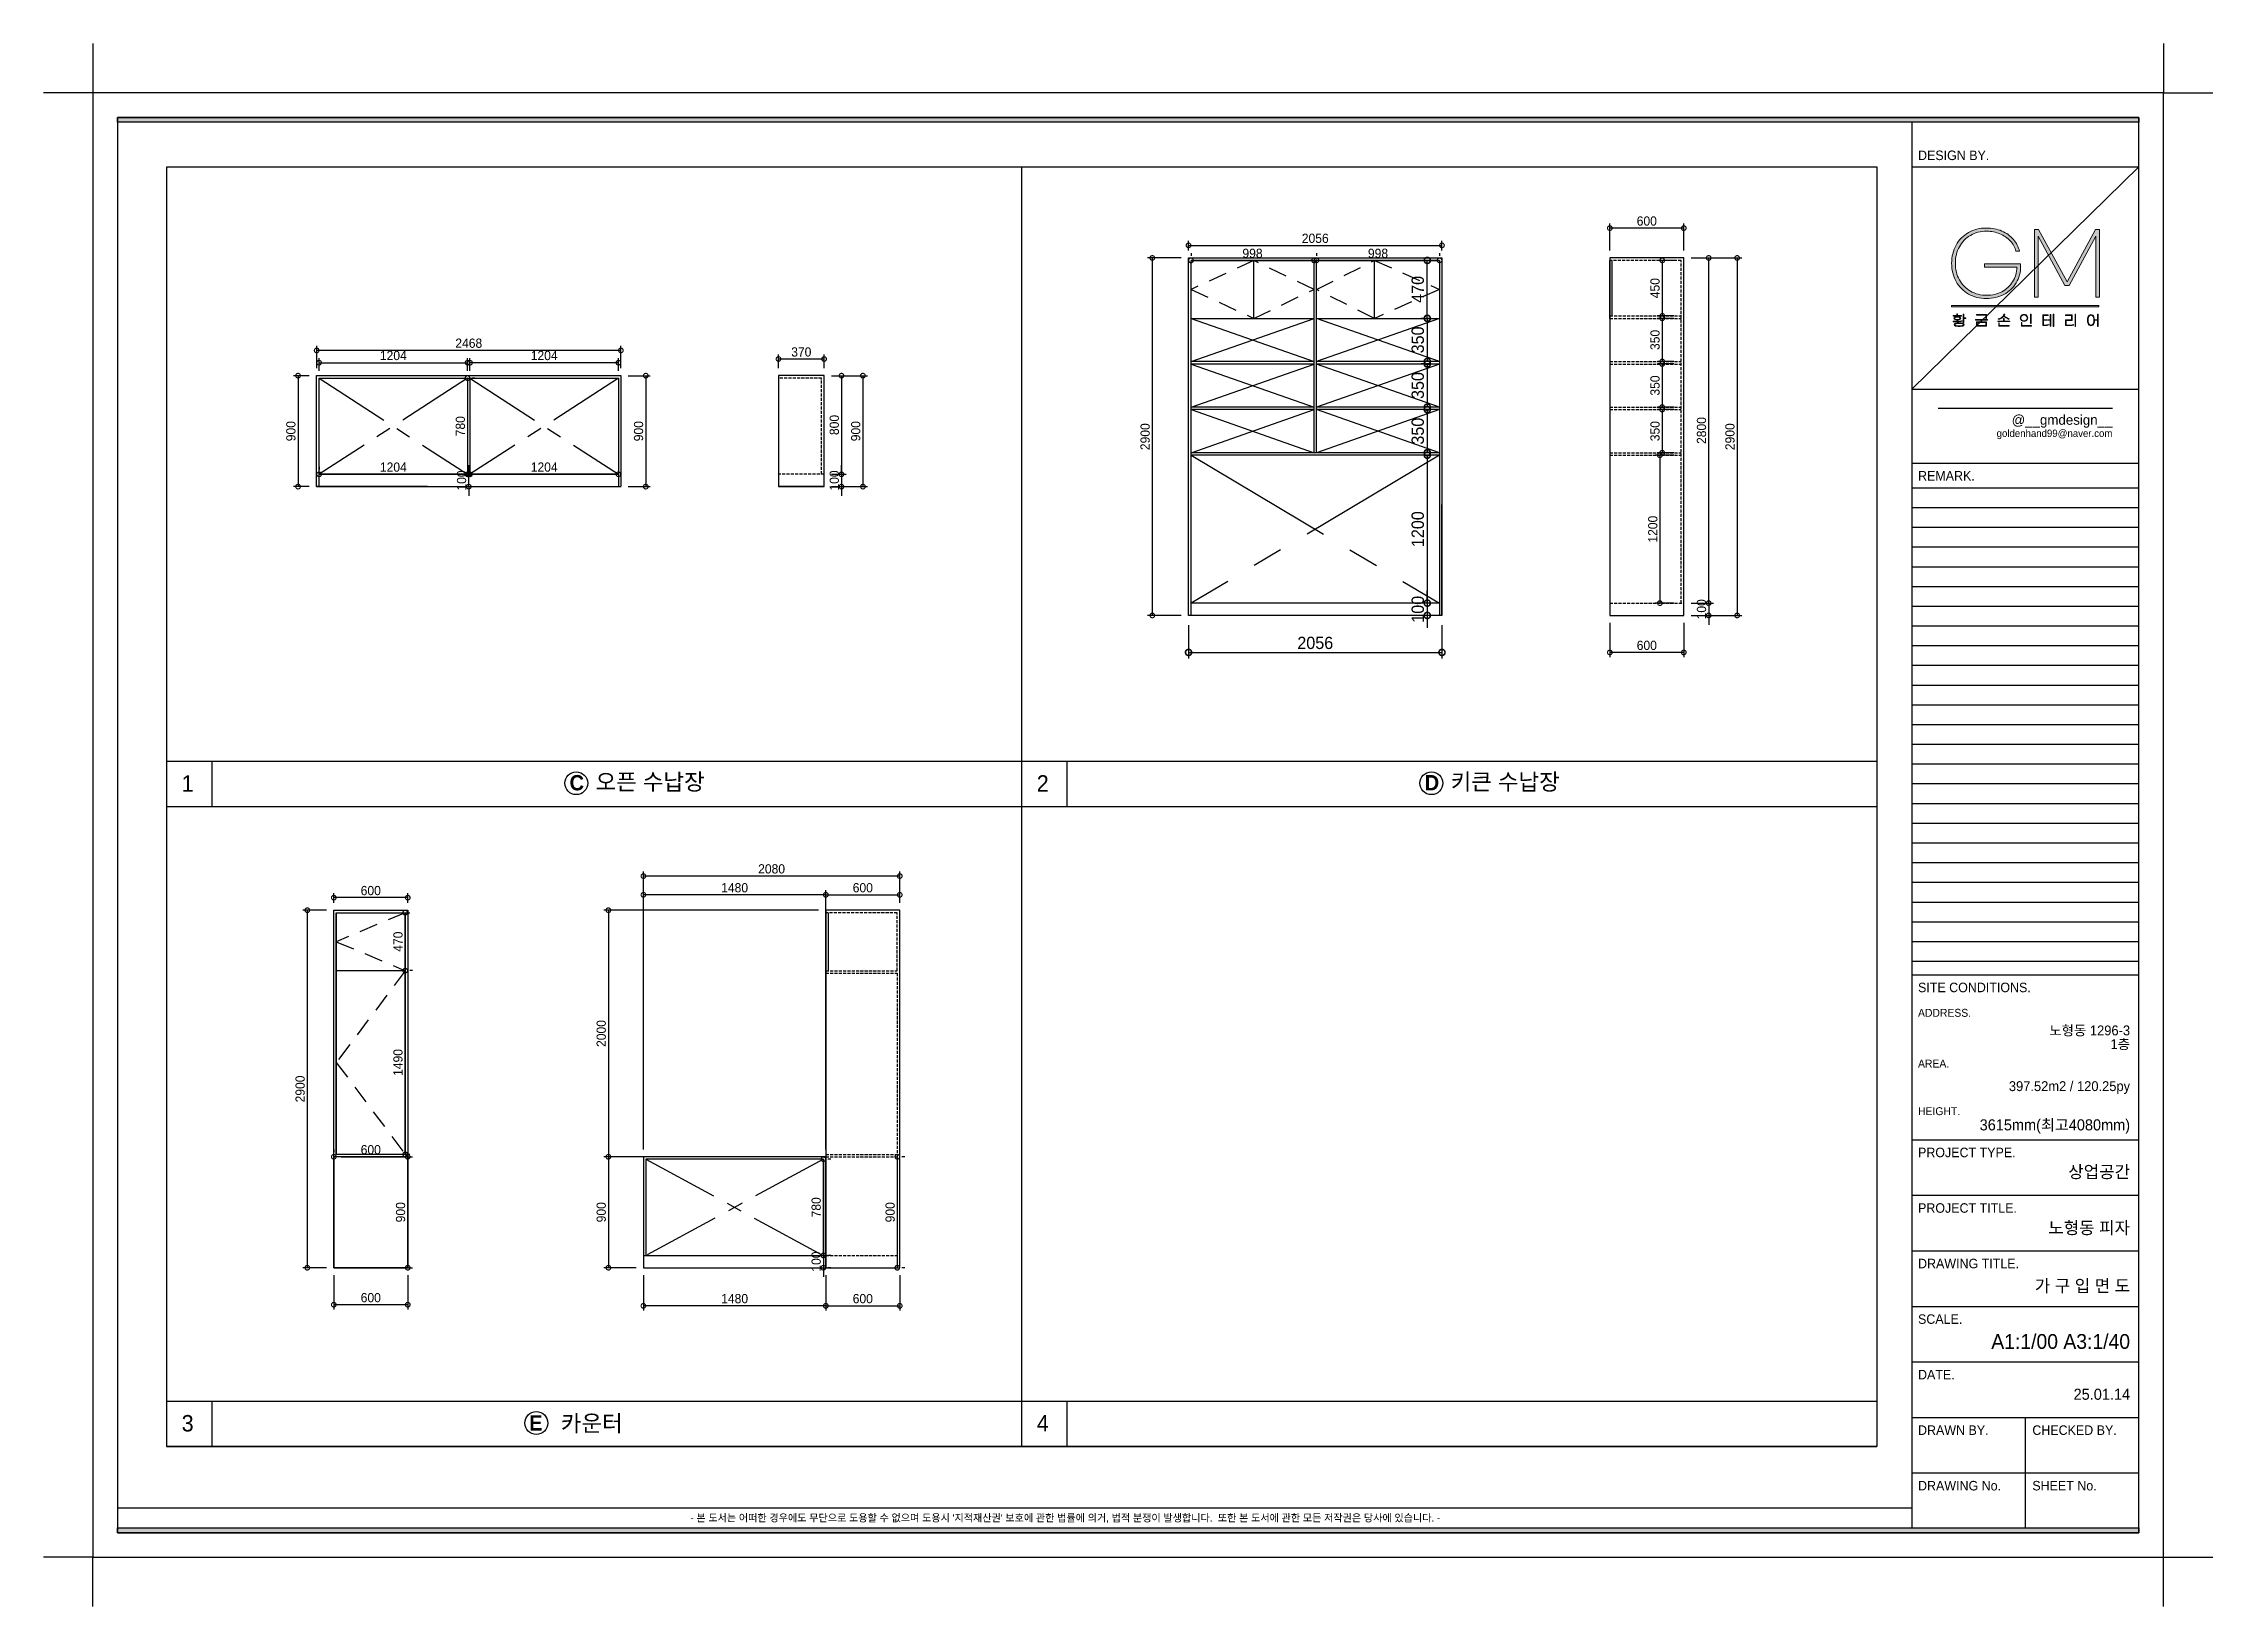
# Model space of a CAD drawing. Header units: inches. Extents: x 534032 to 1143673, y -290961 to -52681.
# Drawn here: x 946129 to 963729, y -177961 to -165281 of the extents above; entities that cross this region are included whole.
import ezdxf
from ezdxf.enums import TextEntityAlignment as Align

# ---------------------------------------------------------------- set-up
doc = ezdxf.new("R2010")
doc.units = ezdxf.units.IN
doc.header["$LTSCALE"] = 100
doc.header["$MEASUREMENT"] = 0
for name, pattern in [('CENTER', [2, 1.25, -0.25, 0.25, -0.25]), ('DASH', [0.35, 0.25, -0.1]), ('HID', [2.5, 1.5, -1])]:
    doc.linetypes.add(name, pattern=pattern)
for name, color, linetype in [('0-ELC TEXT', 7, 'Continuous'), ('06-FUR', 6, 'Continuous'), ('07-DIM WAL', 5, 'Continuous'), ('3.기호.계단선', 30, 'Continuous'), ('_U+B808_U+C774_U+C5B4 2', 7, 'Continuous'), ('CEIL-LIGHT', 7, 'Continuous'), ('F-SYM', 7, 'Continuous'), ('FORM(YOURNAME)-11', 1, 'Continuous'), ('FORM(YOURNAME)-11 @ 1', 1, 'Continuous'), ('텍스트', 4, 'Continuous')]:
    doc.layers.add(name, color=color, linetype=linetype)
doc.styles.add('YOURNAME', font='HY울릉도M.TTF')
doc.styles.add('넥슨고딕', font='NEXONLv1GothicBold.ttf')
doc.styles.add('스타일1', font='HY울릉도M.TTF')
doc.styles.add('코레일둥고', font='Korail_Round_Gothic_Medium.ttf')
doc.dimstyles.new('30', dxfattribs={"dimscale": 30, "dimtxt": 2.5, "dimasz": 2.5, "dimexe": 1.25, "dimexo": 2, "dimtad": 1, "dimdec": 0, "dimtxsty": '스타일1', "dimblk": 'DOTSMALL', "dimcen": 2.5, "dimclrd": 1, "dimclre": 1, "dimclrt": 7, "dimadec": 0, "dimazin": 0, "dimtfac": 1, "dimtdec": 0, "dimtix": 1, "dimtmove": 0, "dimatfit": 3, "dimldrblk": 'DOTSMALL', "dimfxl": 0, "dimarcsym": 0})
doc.dimstyles.new('40', dxfattribs={"dimscale": 40, "dimtxt": 2.5, "dimasz": 2.5, "dimexe": 1.25, "dimexo": 2, "dimtad": 1, "dimdec": 0, "dimtxsty": '스타일1', "dimblk": 'DOTSMALL', "dimcen": 2.5, "dimclrd": 1, "dimclre": 1, "dimclrt": 7, "dimadec": 0, "dimazin": 0, "dimtfac": 1, "dimtdec": 0, "dimtix": 1, "dimtmove": 0, "dimatfit": 3, "dimldrblk": 'DOTSMALL', "dimfxl": 0, "dimarcsym": 0})

msp = doc.modelspace()

# ---------------------------------------------------------------- texts
at = {"layer": '0-ELC TEXT', "style": '코레일둥고'}
for s, height, p in [('1', 133.3, (947250.7, -171350)), ('오픈 수납장', 133.33, (950608.7, -171337)), ('2', 133.3, (954188.7, -171350)), ('키큰 수납장', 133.33, (957546.7, -171337)), ('3', 133.3, (947250.7, -176540)), (' 카운터', 133.33, (950278.2, -176540)), ('4', 133.3, (954188.7, -176540))]:
    msp.add_text(s, height=height, dxfattribs=at).set_placement(p)
at = {"layer": '텍스트', "style": '넥슨고딕'}
for s, p in [('C', (950515.2, -171339.8)), ('D', (957453.2, -171339.8)), ('E', (950178.7, -176532.8))]:
    msp.add_text(s, height=124.3, dxfattribs=at).set_placement(p, align=Align.RIGHT)

# ---------------------------------------------------------------- blocks, each defined once
blk = doc.blocks.new('block 29')
at = {"layer": '_U+B808_U+C774_U+C5B4 2'}
h = blk.add_hatch(color=35, dxfattribs=at)
h.dxf.hatch_style = 2
edge = h.paths.add_edge_path()
edge.add_spline(control_points=[(626.29, -130.32), (626.06, -130.35), (625.8, -130.36), (625.5, -130.36), (625.5, -130.36), (624.38, -130.36), (624.38, -130.36), (624.38, -130.36), (624.38, -130.21), (624.38, -130.21), (624.38, -130.21), (625.42, -130.21), (625.42, -130.21), (625.42, -130.21), (625.42, -129.89), (625.42, -129.89), (625.16, -129.88), (624.96, -129.84), (624.81, -129.76), (624.66, -129.68), (624.58, -129.57), (624.58, -129.44), (624.58, -129.3), (624.66, -129.19), (624.83, -129.1), (625, -129.02), (625.22, -128.98), (625.5, -128.98), (625.79, -128.98), (626.01, -129.02), (626.18, -129.1), (626.34, -129.19), (626.43, -129.3), (626.43, -129.44), (626.43, -129.57), (626.35, -129.68), (626.2, -129.76), (626.05, -129.84), (625.84, -129.89), (625.58, -129.89), (625.58, -129.89), (625.58, -130.21), (625.58, -130.21), (626.18, -130.2), (626.58, -130.16), (626.78, -130.07), (626.78, -130.07), (626.78, -130.22), (626.78, -130.22), (626.68, -130.27), (626.51, -130.3), (626.29, -130.32)], knot_values=[0, 0, 0, 0, 1, 1, 1, 2, 2, 2, 3, 3, 3, 4, 4, 4, 5, 5, 5, 6, 6, 6, 7, 7, 7, 8, 8, 8, 9, 9, 9, 10, 10, 10, 11, 11, 11, 12, 12, 12, 13, 13, 13, 14, 14, 14, 15, 15, 15, 16, 16, 16, 17, 17, 17, 17], degree=3, periodic=0)
h.paths.add_polyline_path([(626.62, -128.8), (624.41, -128.8), (624.41, -128.65), (625.41, -128.65), (625.41, -128.24), (625.58, -128.24), (625.58, -128.65), (626.62, -128.65)])
edge = h.paths.add_edge_path()
edge.add_spline(control_points=[(626.98, -130.76), (627.24, -130.83), (627.37, -130.96), (627.37, -131.13), (627.37, -131.3), (627.24, -131.42), (626.98, -131.5), (626.72, -131.57), (626.39, -131.61), (626, -131.61), (625.61, -131.61), (625.28, -131.57), (625.02, -131.5), (624.76, -131.42), (624.63, -131.3), (624.63, -131.13), (624.63, -130.96), (624.76, -130.83), (625.02, -130.76), (625.28, -130.68), (625.61, -130.65), (626, -130.65), (626.39, -130.65), (626.72, -130.68), (626.98, -130.76)], knot_values=[0, 0, 0, 0, 1, 1, 1, 2, 2, 2, 3, 3, 3, 4, 4, 4, 5, 5, 5, 6, 6, 6, 7, 7, 7, 8, 8, 8, 8], degree=3, periodic=0)
edge = h.paths.add_edge_path()
edge.add_spline(control_points=[(624.95, -129.67), (625.09, -129.72), (625.27, -129.75), (625.5, -129.75), (625.73, -129.75), (625.92, -129.72), (626.06, -129.67), (626.2, -129.61), (626.27, -129.53), (626.27, -129.44), (626.27, -129.34), (626.2, -129.27), (626.06, -129.21), (625.92, -129.15), (625.73, -129.13), (625.5, -129.13), (625.27, -129.13), (625.09, -129.15), (624.95, -129.21), (624.81, -129.27), (624.74, -129.34), (624.74, -129.44), (624.74, -129.53), (624.81, -129.61), (624.95, -129.67)], knot_values=[0, 0, 0, 0, 1, 1, 1, 2, 2, 2, 3, 3, 3, 4, 4, 4, 5, 5, 5, 6, 6, 6, 7, 7, 7, 8, 8, 8, 8], degree=3, periodic=0)
edge = h.paths.add_edge_path()
edge.add_spline(control_points=[(626.83, -131.38), (627.08, -131.33), (627.2, -131.25), (627.2, -131.13), (627.2, -131.01), (627.08, -130.92), (626.83, -130.87), (626.59, -130.82), (626.31, -130.79), (626, -130.79), (625.69, -130.79), (625.41, -130.82), (625.17, -130.87), (624.92, -130.92), (624.8, -131.01), (624.8, -131.13), (624.8, -131.25), (624.92, -131.33), (625.17, -131.38), (625.41, -131.44), (625.69, -131.46), (626, -131.46), (626.31, -131.46), (626.59, -131.44), (626.83, -131.38)], knot_values=[0, 0, 0, 0, 1, 1, 1, 2, 2, 2, 3, 3, 3, 4, 4, 4, 5, 5, 5, 6, 6, 6, 7, 7, 7, 8, 8, 8, 8], degree=3, periodic=0)
h.paths.add_polyline_path([(627.8, -129.28), (627.8, -129.43), (627.29, -129.43), (627.29, -130.53), (627.13, -130.53), (627.13, -128.32), (627.29, -128.32), (627.29, -129.28)])
h = blk.add_hatch(color=35, dxfattribs=at)
h.dxf.hatch_style = 2
h.paths.add_polyline_path([(633.67, -129.92), (630.41, -129.92), (630.41, -129.77), (633.67, -129.77)])
h.paths.add_polyline_path([(633.4, -129.51), (633.24, -129.51), (633.24, -128.55), (630.66, -128.55), (630.66, -128.4), (633.4, -128.4)])
h.paths.add_polyline_path([(633.41, -131.54), (630.67, -131.54), (630.67, -130.36), (633.41, -130.36)])
h.paths.add_polyline_path([(633.25, -131.39), (633.25, -130.51), (630.83, -130.51), (630.83, -131.39)])
h = blk.add_hatch(color=35, dxfattribs=at)
h.dxf.hatch_style = 2
h.paths.add_polyline_path([(639.69, -130.16), (639.69, -130.31), (636.44, -130.31), (636.44, -130.16), (637.98, -130.16), (637.98, -129.51), (638.15, -129.51), (638.15, -130.16)])
edge = h.paths.add_edge_path()
edge.add_spline(control_points=[(637.36, -129.47), (637.09, -129.61), (636.83, -129.68), (636.58, -129.68), (636.58, -129.68), (636.58, -129.53), (636.58, -129.53), (636.8, -129.52), (637.02, -129.46), (637.24, -129.35), (637.47, -129.24), (637.66, -129.08), (637.83, -128.89), (638, -128.7), (638.1, -128.49), (638.15, -128.26), (638.15, -128.26), (638.31, -128.28), (638.31, -128.28), (638.27, -128.46), (638.21, -128.63), (638.1, -128.79), (638.1, -128.79), (639.55, -129.58), (639.55, -129.58), (639.55, -129.58), (639.48, -129.71), (639.48, -129.71), (639.48, -129.71), (638.01, -128.93), (638.01, -128.93), (637.84, -129.15), (637.62, -129.33), (637.36, -129.47)], knot_values=[0, 0, 0, 0, 1, 1, 1, 2, 2, 2, 3, 3, 3, 4, 4, 4, 5, 5, 5, 6, 6, 6, 7, 7, 7, 8, 8, 8, 9, 9, 9, 10, 10, 10, 11, 11, 11, 11], degree=3, periodic=0)
h.paths.add_polyline_path([(636.86, -131.39), (639.51, -131.39), (639.51, -131.54), (636.7, -131.54), (636.7, -130.65), (636.86, -130.65)])
h = blk.add_hatch(color=35, dxfattribs=at)
h.dxf.hatch_style = 2
edge = h.paths.add_edge_path()
edge.add_spline(control_points=[(644.09, -128.5), (644.24, -128.59), (644.35, -128.7), (644.43, -128.84), (644.51, -128.98), (644.55, -129.14), (644.55, -129.31), (644.55, -129.49), (644.51, -129.65), (644.43, -129.79), (644.35, -129.93), (644.24, -130.04), (644.09, -130.13), (643.93, -130.21), (643.75, -130.25), (643.54, -130.25), (643.33, -130.25), (643.15, -130.21), (643, -130.13), (642.85, -130.04), (642.73, -129.93), (642.65, -129.79), (642.57, -129.65), (642.53, -129.49), (642.53, -129.31), (642.53, -129.14), (642.57, -128.98), (642.65, -128.84), (642.73, -128.7), (642.85, -128.59), (643, -128.5), (643.15, -128.42), (643.33, -128.38), (643.54, -128.38), (643.75, -128.38), (643.93, -128.42), (644.09, -128.5)], knot_values=[0, 0, 0, 0, 1, 1, 1, 2, 2, 2, 3, 3, 3, 4, 4, 4, 5, 5, 5, 6, 6, 6, 7, 7, 7, 8, 8, 8, 9, 9, 9, 10, 10, 10, 11, 11, 11, 12, 12, 12, 12], degree=3, periodic=0)
edge = h.paths.add_edge_path()
edge.add_spline(control_points=[(643.1, -128.62), (642.97, -128.69), (642.87, -128.78), (642.8, -128.9), (642.73, -129.02), (642.7, -129.16), (642.7, -129.31), (642.7, -129.47), (642.73, -129.61), (642.8, -129.73), (642.87, -129.85), (642.97, -129.94), (643.1, -130.01), (643.23, -130.07), (643.38, -130.11), (643.54, -130.11), (643.71, -130.11), (643.86, -130.07), (643.99, -130.01), (644.12, -129.94), (644.21, -129.85), (644.28, -129.73), (644.35, -129.61), (644.39, -129.47), (644.39, -129.31), (644.39, -129.16), (644.35, -129.02), (644.28, -128.9), (644.21, -128.78), (644.12, -128.69), (643.99, -128.62), (643.86, -128.56), (643.71, -128.52), (643.54, -128.52), (643.38, -128.52), (643.23, -128.56), (643.1, -128.62)], knot_values=[0, 0, 0, 0, 1, 1, 1, 2, 2, 2, 3, 3, 3, 4, 4, 4, 5, 5, 5, 6, 6, 6, 7, 7, 7, 8, 8, 8, 9, 9, 9, 10, 10, 10, 11, 11, 11, 12, 12, 12, 12], degree=3, periodic=0)
h.paths.add_polyline_path([(642.98, -131.39), (645.58, -131.39), (645.58, -131.54), (642.82, -131.54), (642.82, -130.53), (642.98, -130.53)])
h.paths.add_polyline_path([(645.45, -130.78), (645.29, -130.78), (645.29, -128.32), (645.45, -128.32)])
h = blk.add_hatch(color=35, dxfattribs=at)
h.dxf.hatch_style = 2
edge = h.paths.add_edge_path()
edge.add_spline(control_points=[(649.11, -131.24), (649.37, -131.24), (649.58, -131.22), (649.75, -131.19), (649.92, -131.17), (650.08, -131.12), (650.22, -131.05), (650.22, -131.05), (650.22, -131.21), (650.22, -131.21), (649.97, -131.33), (649.61, -131.39), (649.13, -131.39), (649.13, -131.39), (648.63, -131.39), (648.63, -131.39), (648.63, -131.39), (648.63, -128.48), (648.63, -128.48), (648.63, -128.48), (650.06, -128.48), (650.06, -128.48), (650.06, -128.48), (650.06, -128.63), (650.06, -128.63), (650.06, -128.63), (648.79, -128.63), (648.79, -128.63), (648.79, -128.63), (648.79, -129.81), (648.79, -129.81), (648.79, -129.81), (649.87, -129.81), (649.87, -129.81), (649.87, -129.81), (649.87, -129.96), (649.87, -129.96), (649.87, -129.96), (648.79, -129.96), (648.79, -129.96), (648.79, -129.96), (648.79, -131.24), (648.79, -131.24), (648.79, -131.24), (649.11, -131.24), (649.11, -131.24)], knot_values=[0, 0, 0, 0, 1, 1, 1, 2, 2, 2, 3, 3, 3, 4, 4, 4, 5, 5, 5, 6, 6, 6, 7, 7, 7, 8, 8, 8, 9, 9, 9, 10, 10, 10, 11, 11, 11, 12, 12, 12, 13, 13, 13, 14, 14, 14, 15, 15, 15, 15], degree=3, periodic=0)
h.paths.add_polyline_path([(650.64, -128.35), (650.8, -128.35), (650.8, -131.56), (650.64, -131.56), (650.64, -129.94), (650.06, -129.94), (650.06, -129.79), (650.64, -129.79)])
h.paths.add_polyline_path([(651.57, -128.32), (651.57, -131.62), (651.41, -131.62), (651.41, -128.32)])
h = blk.add_hatch(color=35, dxfattribs=at)
h.dxf.hatch_style = 2
edge = h.paths.add_edge_path()
edge.add_spline(control_points=[(656.55, -129.97), (656.55, -129.97), (654.9, -129.97), (654.9, -129.97), (654.9, -129.97), (654.9, -131.24), (654.9, -131.24), (654.9, -131.24), (656.08, -131.24), (656.08, -131.24), (656.23, -131.24), (656.39, -131.22), (656.55, -131.19), (656.7, -131.17), (656.83, -131.13), (656.93, -131.08), (656.93, -131.08), (656.93, -131.23), (656.93, -131.23), (656.83, -131.28), (656.71, -131.32), (656.55, -131.34), (656.4, -131.37), (656.24, -131.39), (656.08, -131.39), (656.08, -131.39), (654.74, -131.39), (654.74, -131.39), (654.74, -131.39), (654.74, -129.82), (654.74, -129.82), (654.74, -129.82), (656.39, -129.82), (656.39, -129.82), (656.39, -129.82), (656.39, -128.63), (656.39, -128.63), (656.39, -128.63), (654.73, -128.63), (654.73, -128.63), (654.73, -128.63), (654.73, -128.48), (654.73, -128.48), (654.73, -128.48), (656.55, -128.48), (656.55, -128.48), (656.55, -128.48), (656.55, -129.97), (656.55, -129.97)], knot_values=[0, 0, 0, 0, 1, 1, 1, 2, 2, 2, 3, 3, 3, 4, 4, 4, 5, 5, 5, 6, 6, 6, 7, 7, 7, 8, 8, 8, 9, 9, 9, 10, 10, 10, 11, 11, 11, 12, 12, 12, 13, 13, 13, 14, 14, 14, 15, 15, 15, 16, 16, 16, 16], degree=3, periodic=0)
h.paths.add_polyline_path([(657.51, -131.62), (657.34, -131.62), (657.34, -128.32), (657.51, -128.32)])
h = blk.add_hatch(color=35, dxfattribs=at)
h.dxf.hatch_style = 2
edge = h.paths.add_edge_path()
edge.add_spline(control_points=[(663.56, -128.32), (663.56, -128.32), (663.56, -131.62), (663.56, -131.62), (663.56, -131.62), (663.4, -131.62), (663.4, -131.62), (663.4, -131.62), (663.4, -129.94), (663.4, -129.94), (663.4, -129.94), (662.6, -129.94), (662.6, -129.94), (662.6, -130.27), (662.56, -130.54), (662.48, -130.77), (662.4, -130.99), (662.29, -131.16), (662.14, -131.27), (662, -131.38), (661.84, -131.43), (661.65, -131.43), (661.47, -131.43), (661.3, -131.38), (661.16, -131.27), (661.02, -131.16), (660.91, -130.99), (660.82, -130.76), (660.74, -130.54), (660.7, -130.26), (660.7, -129.93), (660.7, -129.6), (660.74, -129.33), (660.82, -129.1), (660.91, -128.88), (661.02, -128.71), (661.16, -128.6), (661.3, -128.49), (661.47, -128.43), (661.65, -128.43), (661.83, -128.43), (661.99, -128.48), (662.13, -128.58), (662.26, -128.68), (662.37, -128.83), (662.46, -129.04), (662.54, -129.24), (662.59, -129.5), (662.6, -129.79), (662.6, -129.79), (663.4, -129.79), (663.4, -129.79), (663.4, -129.79), (663.4, -128.32), (663.4, -128.32), (663.4, -128.32), (663.56, -128.32), (663.56, -128.32)], knot_values=[0, 0, 0, 0, 1, 1, 1, 2, 2, 2, 3, 3, 3, 4, 4, 4, 5, 5, 5, 6, 6, 6, 7, 7, 7, 8, 8, 8, 9, 9, 9, 10, 10, 10, 11, 11, 11, 12, 12, 12, 13, 13, 13, 14, 14, 14, 15, 15, 15, 16, 16, 16, 17, 17, 17, 18, 18, 18, 19, 19, 19, 19], degree=3, periodic=0)
edge = h.paths.add_edge_path()
edge.add_spline(control_points=[(662.06, -131.13), (662.18, -131.03), (662.27, -130.88), (662.34, -130.68), (662.4, -130.48), (662.44, -130.23), (662.44, -129.93), (662.44, -129.64), (662.4, -129.39), (662.34, -129.19), (662.27, -128.98), (662.18, -128.83), (662.06, -128.73), (661.94, -128.63), (661.8, -128.58), (661.65, -128.58), (661.5, -128.58), (661.37, -128.63), (661.25, -128.73), (661.13, -128.83), (661.04, -128.98), (660.97, -129.19), (660.9, -129.39), (660.87, -129.64), (660.87, -129.93), (660.87, -130.23), (660.9, -130.48), (660.97, -130.68), (661.04, -130.88), (661.13, -131.03), (661.25, -131.13), (661.37, -131.23), (661.5, -131.28), (661.65, -131.28), (661.8, -131.28), (661.94, -131.23), (662.06, -131.13)], knot_values=[0, 0, 0, 0, 1, 1, 1, 2, 2, 2, 3, 3, 3, 4, 4, 4, 5, 5, 5, 6, 6, 6, 7, 7, 7, 8, 8, 8, 9, 9, 9, 10, 10, 10, 11, 11, 11, 12, 12, 12, 12], degree=3, periodic=0)
at = {"layer": '_U+B808_U+C774_U+C5B4 2', "lineweight": 0}
for points in [[(626.62, -128.8), (624.41, -128.8), (624.41, -128.65), (625.41, -128.65), (625.41, -128.24), (625.58, -128.24), (625.58, -128.65), (626.62, -128.65), (626.62, -128.8)], [(627.8, -129.28), (627.8, -129.43), (627.29, -129.43), (627.29, -130.53), (627.13, -130.53), (627.13, -128.32), (627.29, -128.32), (627.29, -129.28), (627.8, -129.28)], [(633.4, -129.51), (633.24, -129.51), (633.24, -128.55), (630.66, -128.55), (630.66, -128.4), (633.4, -128.4), (633.4, -129.51)], [(645.45, -130.78), (645.29, -130.78), (645.29, -128.32), (645.45, -128.32), (645.45, -130.78)], [(650.64, -128.35), (650.8, -128.35), (650.8, -131.56), (650.64, -131.56), (650.64, -129.94), (650.06, -129.94), (650.06, -129.79), (650.64, -129.79), (650.64, -128.35)], [(651.57, -128.32), (651.57, -131.62), (651.41, -131.62), (651.41, -128.32), (651.57, -128.32)], [(657.51, -131.62), (657.34, -131.62), (657.34, -128.32), (657.51, -128.32), (657.51, -131.62)], [(633.67, -129.92), (630.41, -129.92), (630.41, -129.77), (633.67, -129.77), (633.67, -129.92)], [(633.41, -131.54), (630.67, -131.54), (630.67, -130.36), (633.41, -130.36), (633.41, -131.54)], [(633.25, -131.39), (633.25, -130.51), (630.83, -130.51), (630.83, -131.39), (633.25, -131.39)], [(639.69, -130.16), (639.69, -130.31), (636.44, -130.31), (636.44, -130.16), (637.98, -130.16), (637.98, -129.51), (638.15, -129.51), (638.15, -130.16), (639.69, -130.16)], [(636.86, -131.39), (639.51, -131.39), (639.51, -131.54), (636.7, -131.54), (636.7, -130.65), (636.86, -130.65), (636.86, -131.39)], [(642.98, -131.39), (645.58, -131.39), (645.58, -131.54), (642.82, -131.54), (642.82, -130.53), (642.98, -130.53), (642.98, -131.39)]]:
    blk.add_lwpolyline(points, dxfattribs=at)
for points, knots in [([(626.29, -130.32), (626.06, -130.35), (625.8, -130.36), (625.5, -130.36), (625.5, -130.36), (624.38, -130.36), (624.38, -130.36), (624.38, -130.36), (624.38, -130.21), (624.38, -130.21), (624.38, -130.21), (625.42, -130.21), (625.42, -130.21), (625.42, -130.21), (625.42, -129.89), (625.42, -129.89), (625.16, -129.88), (624.96, -129.84), (624.81, -129.76), (624.66, -129.68), (624.58, -129.57), (624.58, -129.44), (624.58, -129.3), (624.66, -129.19), (624.83, -129.1), (625, -129.02), (625.22, -128.98), (625.5, -128.98), (625.79, -128.98), (626.01, -129.02), (626.18, -129.1), (626.34, -129.19), (626.43, -129.3), (626.43, -129.44), (626.43, -129.57), (626.35, -129.68), (626.2, -129.76), (626.05, -129.84), (625.84, -129.89), (625.58, -129.89), (625.58, -129.89), (625.58, -130.21), (625.58, -130.21), (626.18, -130.2), (626.58, -130.16), (626.78, -130.07), (626.78, -130.07), (626.78, -130.22), (626.78, -130.22), (626.68, -130.27), (626.51, -130.3), (626.29, -130.32)], [0, 0, 0, 0, 1, 1, 1, 2, 2, 2, 3, 3, 3, 4, 4, 4, 5, 5, 5, 6, 6, 6, 7, 7, 7, 8, 8, 8, 9, 9, 9, 10, 10, 10, 11, 11, 11, 12, 12, 12, 13, 13, 13, 14, 14, 14, 15, 15, 15, 16, 16, 16, 17, 17, 17, 17]), ([(637.36, -129.47), (637.09, -129.61), (636.83, -129.68), (636.58, -129.68), (636.58, -129.68), (636.58, -129.53), (636.58, -129.53), (636.8, -129.52), (637.02, -129.46), (637.24, -129.35), (637.47, -129.24), (637.66, -129.08), (637.83, -128.89), (638, -128.7), (638.1, -128.49), (638.15, -128.26), (638.15, -128.26), (638.31, -128.28), (638.31, -128.28), (638.27, -128.46), (638.21, -128.63), (638.1, -128.79), (638.1, -128.79), (639.55, -129.58), (639.55, -129.58), (639.55, -129.58), (639.48, -129.71), (639.48, -129.71), (639.48, -129.71), (638.01, -128.93), (638.01, -128.93), (637.84, -129.15), (637.62, -129.33), (637.36, -129.47)], [0, 0, 0, 0, 1, 1, 1, 2, 2, 2, 3, 3, 3, 4, 4, 4, 5, 5, 5, 6, 6, 6, 7, 7, 7, 8, 8, 8, 9, 9, 9, 10, 10, 10, 11, 11, 11, 11]), ([(644.09, -128.5), (644.24, -128.59), (644.35, -128.7), (644.43, -128.84), (644.51, -128.98), (644.55, -129.14), (644.55, -129.31), (644.55, -129.49), (644.51, -129.65), (644.43, -129.79), (644.35, -129.93), (644.24, -130.04), (644.09, -130.13), (643.93, -130.21), (643.75, -130.25), (643.54, -130.25), (643.33, -130.25), (643.15, -130.21), (643, -130.13), (642.85, -130.04), (642.73, -129.93), (642.65, -129.79), (642.57, -129.65), (642.53, -129.49), (642.53, -129.31), (642.53, -129.14), (642.57, -128.98), (642.65, -128.84), (642.73, -128.7), (642.85, -128.59), (643, -128.5), (643.15, -128.42), (643.33, -128.38), (643.54, -128.38), (643.75, -128.38), (643.93, -128.42), (644.09, -128.5)], [0, 0, 0, 0, 1, 1, 1, 2, 2, 2, 3, 3, 3, 4, 4, 4, 5, 5, 5, 6, 6, 6, 7, 7, 7, 8, 8, 8, 9, 9, 9, 10, 10, 10, 11, 11, 11, 12, 12, 12, 12]), ([(643.1, -128.62), (642.97, -128.69), (642.87, -128.78), (642.8, -128.9), (642.73, -129.02), (642.7, -129.16), (642.7, -129.31), (642.7, -129.47), (642.73, -129.61), (642.8, -129.73), (642.87, -129.85), (642.97, -129.94), (643.1, -130.01), (643.23, -130.07), (643.38, -130.11), (643.54, -130.11), (643.71, -130.11), (643.86, -130.07), (643.99, -130.01), (644.12, -129.94), (644.21, -129.85), (644.28, -129.73), (644.35, -129.61), (644.39, -129.47), (644.39, -129.31), (644.39, -129.16), (644.35, -129.02), (644.28, -128.9), (644.21, -128.78), (644.12, -128.69), (643.99, -128.62), (643.86, -128.56), (643.71, -128.52), (643.54, -128.52), (643.38, -128.52), (643.23, -128.56), (643.1, -128.62)], [0, 0, 0, 0, 1, 1, 1, 2, 2, 2, 3, 3, 3, 4, 4, 4, 5, 5, 5, 6, 6, 6, 7, 7, 7, 8, 8, 8, 9, 9, 9, 10, 10, 10, 11, 11, 11, 12, 12, 12, 12]), ([(649.11, -131.24), (649.37, -131.24), (649.58, -131.22), (649.75, -131.19), (649.92, -131.17), (650.08, -131.12), (650.22, -131.05), (650.22, -131.05), (650.22, -131.21), (650.22, -131.21), (649.97, -131.33), (649.61, -131.39), (649.13, -131.39), (649.13, -131.39), (648.63, -131.39), (648.63, -131.39), (648.63, -131.39), (648.63, -128.48), (648.63, -128.48), (648.63, -128.48), (650.06, -128.48), (650.06, -128.48), (650.06, -128.48), (650.06, -128.63), (650.06, -128.63), (650.06, -128.63), (648.79, -128.63), (648.79, -128.63), (648.79, -128.63), (648.79, -129.81), (648.79, -129.81), (648.79, -129.81), (649.87, -129.81), (649.87, -129.81), (649.87, -129.81), (649.87, -129.96), (649.87, -129.96), (649.87, -129.96), (648.79, -129.96), (648.79, -129.96), (648.79, -129.96), (648.79, -131.24), (648.79, -131.24), (648.79, -131.24), (649.11, -131.24), (649.11, -131.24)], [0, 0, 0, 0, 1, 1, 1, 2, 2, 2, 3, 3, 3, 4, 4, 4, 5, 5, 5, 6, 6, 6, 7, 7, 7, 8, 8, 8, 9, 9, 9, 10, 10, 10, 11, 11, 11, 12, 12, 12, 13, 13, 13, 14, 14, 14, 15, 15, 15, 15]), ([(656.55, -129.97), (656.55, -129.97), (654.9, -129.97), (654.9, -129.97), (654.9, -129.97), (654.9, -131.24), (654.9, -131.24), (654.9, -131.24), (656.08, -131.24), (656.08, -131.24), (656.23, -131.24), (656.39, -131.22), (656.55, -131.19), (656.7, -131.17), (656.83, -131.13), (656.93, -131.08), (656.93, -131.08), (656.93, -131.23), (656.93, -131.23), (656.83, -131.28), (656.71, -131.32), (656.55, -131.34), (656.4, -131.37), (656.24, -131.39), (656.08, -131.39), (656.08, -131.39), (654.74, -131.39), (654.74, -131.39), (654.74, -131.39), (654.74, -129.82), (654.74, -129.82), (654.74, -129.82), (656.39, -129.82), (656.39, -129.82), (656.39, -129.82), (656.39, -128.63), (656.39, -128.63), (656.39, -128.63), (654.73, -128.63), (654.73, -128.63), (654.73, -128.63), (654.73, -128.48), (654.73, -128.48), (654.73, -128.48), (656.55, -128.48), (656.55, -128.48), (656.55, -128.48), (656.55, -129.97), (656.55, -129.97)], [0, 0, 0, 0, 1, 1, 1, 2, 2, 2, 3, 3, 3, 4, 4, 4, 5, 5, 5, 6, 6, 6, 7, 7, 7, 8, 8, 8, 9, 9, 9, 10, 10, 10, 11, 11, 11, 12, 12, 12, 13, 13, 13, 14, 14, 14, 15, 15, 15, 16, 16, 16, 16]), ([(663.56, -128.32), (663.56, -128.32), (663.56, -131.62), (663.56, -131.62), (663.56, -131.62), (663.4, -131.62), (663.4, -131.62), (663.4, -131.62), (663.4, -129.94), (663.4, -129.94), (663.4, -129.94), (662.6, -129.94), (662.6, -129.94), (662.6, -130.27), (662.56, -130.54), (662.48, -130.77), (662.4, -130.99), (662.29, -131.16), (662.14, -131.27), (662, -131.38), (661.84, -131.43), (661.65, -131.43), (661.47, -131.43), (661.3, -131.38), (661.16, -131.27), (661.02, -131.16), (660.91, -130.99), (660.82, -130.76), (660.74, -130.54), (660.7, -130.26), (660.7, -129.93), (660.7, -129.6), (660.74, -129.33), (660.82, -129.1), (660.91, -128.88), (661.02, -128.71), (661.16, -128.6), (661.3, -128.49), (661.47, -128.43), (661.65, -128.43), (661.83, -128.43), (661.99, -128.48), (662.13, -128.58), (662.26, -128.68), (662.37, -128.83), (662.46, -129.04), (662.54, -129.24), (662.59, -129.5), (662.6, -129.79), (662.6, -129.79), (663.4, -129.79), (663.4, -129.79), (663.4, -129.79), (663.4, -128.32), (663.4, -128.32), (663.4, -128.32), (663.56, -128.32), (663.56, -128.32)], [0, 0, 0, 0, 1, 1, 1, 2, 2, 2, 3, 3, 3, 4, 4, 4, 5, 5, 5, 6, 6, 6, 7, 7, 7, 8, 8, 8, 9, 9, 9, 10, 10, 10, 11, 11, 11, 12, 12, 12, 13, 13, 13, 14, 14, 14, 15, 15, 15, 16, 16, 16, 17, 17, 17, 18, 18, 18, 19, 19, 19, 19]), ([(662.06, -131.13), (662.18, -131.03), (662.27, -130.88), (662.34, -130.68), (662.4, -130.48), (662.44, -130.23), (662.44, -129.93), (662.44, -129.64), (662.4, -129.39), (662.34, -129.19), (662.27, -128.98), (662.18, -128.83), (662.06, -128.73), (661.94, -128.63), (661.8, -128.58), (661.65, -128.58), (661.5, -128.58), (661.37, -128.63), (661.25, -128.73), (661.13, -128.83), (661.04, -128.98), (660.97, -129.19), (660.9, -129.39), (660.87, -129.64), (660.87, -129.93), (660.87, -130.23), (660.9, -130.48), (660.97, -130.68), (661.04, -130.88), (661.13, -131.03), (661.25, -131.13), (661.37, -131.23), (661.5, -131.28), (661.65, -131.28), (661.8, -131.28), (661.94, -131.23), (662.06, -131.13)], [0, 0, 0, 0, 1, 1, 1, 2, 2, 2, 3, 3, 3, 4, 4, 4, 5, 5, 5, 6, 6, 6, 7, 7, 7, 8, 8, 8, 9, 9, 9, 10, 10, 10, 11, 11, 11, 12, 12, 12, 12]), ([(626.98, -130.76), (627.24, -130.83), (627.37, -130.96), (627.37, -131.13), (627.37, -131.3), (627.24, -131.42), (626.98, -131.5), (626.72, -131.57), (626.39, -131.61), (626, -131.61), (625.61, -131.61), (625.28, -131.57), (625.02, -131.5), (624.76, -131.42), (624.63, -131.3), (624.63, -131.13), (624.63, -130.96), (624.76, -130.83), (625.02, -130.76), (625.28, -130.68), (625.61, -130.65), (626, -130.65), (626.39, -130.65), (626.72, -130.68), (626.98, -130.76)], [0, 0, 0, 0, 1, 1, 1, 2, 2, 2, 3, 3, 3, 4, 4, 4, 5, 5, 5, 6, 6, 6, 7, 7, 7, 8, 8, 8, 8]), ([(624.95, -129.67), (625.09, -129.72), (625.27, -129.75), (625.5, -129.75), (625.73, -129.75), (625.92, -129.72), (626.06, -129.67), (626.2, -129.61), (626.27, -129.53), (626.27, -129.44), (626.27, -129.34), (626.2, -129.27), (626.06, -129.21), (625.92, -129.15), (625.73, -129.13), (625.5, -129.13), (625.27, -129.13), (625.09, -129.15), (624.95, -129.21), (624.81, -129.27), (624.74, -129.34), (624.74, -129.44), (624.74, -129.53), (624.81, -129.61), (624.95, -129.67)], [0, 0, 0, 0, 1, 1, 1, 2, 2, 2, 3, 3, 3, 4, 4, 4, 5, 5, 5, 6, 6, 6, 7, 7, 7, 8, 8, 8, 8]), ([(626.83, -131.38), (627.08, -131.33), (627.2, -131.25), (627.2, -131.13), (627.2, -131.01), (627.08, -130.92), (626.83, -130.87), (626.59, -130.82), (626.31, -130.79), (626, -130.79), (625.69, -130.79), (625.41, -130.82), (625.17, -130.87), (624.92, -130.92), (624.8, -131.01), (624.8, -131.13), (624.8, -131.25), (624.92, -131.33), (625.17, -131.38), (625.41, -131.44), (625.69, -131.46), (626, -131.46), (626.31, -131.46), (626.59, -131.44), (626.83, -131.38)], [0, 0, 0, 0, 1, 1, 1, 2, 2, 2, 3, 3, 3, 4, 4, 4, 5, 5, 5, 6, 6, 6, 7, 7, 7, 8, 8, 8, 8])]:
    blk.add_open_spline(points, degree=3, knots=knots, dxfattribs=at)
blk = doc.blocks.new('block 30')
at = {"layer": '_U+B808_U+C774_U+C5B4 2'}
h = blk.add_hatch(color=35, dxfattribs=at)
h.dxf.hatch_style = 2
edge = h.paths.add_edge_path()
edge.add_spline(control_points=[(637.53, -105.82), (638.78, -106.37), (639.83, -107.12), (640.66, -108.08), (641.5, -109.03), (642.06, -110.11), (642.35, -111.29), (642.35, -111.29), (641.36, -111.29), (641.36, -111.29), (641.11, -110.26), (640.6, -109.33), (639.84, -108.5), (639.08, -107.68), (638.14, -107.03), (637.02, -106.57), (635.9, -106.11), (634.7, -105.88), (633.42, -105.88), (631.78, -105.88), (630.32, -106.25), (629.04, -106.99), (627.76, -107.73), (626.76, -108.76), (626.05, -110.08), (625.33, -111.4), (624.97, -112.88), (624.97, -114.53), (624.97, -116.2), (625.33, -117.69), (626.05, -119), (626.76, -120.31), (627.77, -121.34), (629.05, -122.08), (630.34, -122.82), (631.82, -123.19), (633.49, -123.19), (634.98, -123.19), (636.34, -122.87), (637.56, -122.23), (638.78, -121.59), (639.75, -120.69), (640.47, -119.53), (641.18, -118.38), (641.57, -117.05), (641.61, -115.55), (641.61, -115.55), (632.88, -115.55), (632.88, -115.55), (632.88, -115.55), (632.88, -114.65), (632.88, -114.65), (632.88, -114.65), (642.63, -114.65), (642.63, -114.65), (642.63, -114.65), (642.63, -115.25), (642.63, -115.25), (642.63, -116.97), (642.23, -118.49), (641.42, -119.84), (640.6, -121.18), (639.49, -122.22), (638.08, -122.96), (636.67, -123.7), (635.11, -124.07), (633.39, -124.07), (631.57, -124.07), (629.95, -123.66), (628.52, -122.85), (627.09, -122.03), (625.98, -120.89), (625.18, -119.44), (624.37, -117.99), (623.97, -116.36), (623.97, -114.53), (623.97, -112.71), (624.37, -111.08), (625.18, -109.63), (625.98, -108.18), (627.09, -107.04), (628.52, -106.22), (629.95, -105.41), (631.57, -105), (633.39, -105), (634.89, -105), (636.27, -105.27), (637.53, -105.82)], knot_values=[0, 0, 0, 0, 1, 1, 1, 2, 2, 2, 3, 3, 3, 4, 4, 4, 5, 5, 5, 6, 6, 6, 7, 7, 7, 8, 8, 8, 9, 9, 9, 10, 10, 10, 11, 11, 11, 12, 12, 12, 13, 13, 13, 14, 14, 14, 15, 15, 15, 16, 16, 16, 17, 17, 17, 18, 18, 18, 19, 19, 19, 20, 20, 20, 21, 21, 21, 22, 22, 22, 23, 23, 23, 24, 24, 24, 25, 25, 25, 26, 26, 26, 27, 27, 27, 28, 28, 28, 29, 29, 29, 29], degree=3, periodic=0)
h = blk.add_hatch(color=35, dxfattribs=at)
h.dxf.hatch_style = 2
h.paths.add_polyline_path([(646.36, -105.39), (647.49, -105.39), (655.18, -119.56), (662.86, -105.39), (663.97, -105.39), (663.97, -123.68), (662.98, -123.68), (662.98, -107.17), (655.73, -120.53), (654.6, -120.53), (647.35, -107.17), (647.35, -123.68), (646.36, -123.68)])
at = {"layer": '_U+B808_U+C774_U+C5B4 2', "lineweight": 0}
blk.add_lwpolyline([(646.36, -105.39), (647.49, -105.39), (655.18, -119.56), (662.86, -105.39), (663.97, -105.39), (663.97, -123.68), (662.98, -123.68), (662.98, -107.17), (655.73, -120.53), (654.6, -120.53), (647.35, -107.17), (647.35, -123.68), (646.36, -123.68), (646.36, -105.39)], dxfattribs=at)
blk.add_open_spline([(637.53, -105.82), (638.78, -106.37), (639.83, -107.12), (640.66, -108.08), (641.5, -109.03), (642.06, -110.11), (642.35, -111.29), (642.35, -111.29), (641.36, -111.29), (641.36, -111.29), (641.11, -110.26), (640.6, -109.33), (639.84, -108.5), (639.08, -107.68), (638.14, -107.03), (637.02, -106.57), (635.9, -106.11), (634.7, -105.88), (633.42, -105.88), (631.78, -105.88), (630.32, -106.25), (629.04, -106.99), (627.76, -107.73), (626.76, -108.76), (626.05, -110.08), (625.33, -111.4), (624.97, -112.88), (624.97, -114.53), (624.97, -116.2), (625.33, -117.69), (626.05, -119), (626.76, -120.31), (627.77, -121.34), (629.05, -122.08), (630.34, -122.82), (631.82, -123.19), (633.49, -123.19), (634.98, -123.19), (636.34, -122.87), (637.56, -122.23), (638.78, -121.59), (639.75, -120.69), (640.47, -119.53), (641.18, -118.38), (641.57, -117.05), (641.61, -115.55), (641.61, -115.55), (632.88, -115.55), (632.88, -115.55), (632.88, -115.55), (632.88, -114.65), (632.88, -114.65), (632.88, -114.65), (642.63, -114.65), (642.63, -114.65), (642.63, -114.65), (642.63, -115.25), (642.63, -115.25), (642.63, -116.97), (642.23, -118.49), (641.42, -119.84), (640.6, -121.18), (639.49, -122.22), (638.08, -122.96), (636.67, -123.7), (635.11, -124.07), (633.39, -124.07), (631.57, -124.07), (629.95, -123.66), (628.52, -122.85), (627.09, -122.03), (625.98, -120.89), (625.18, -119.44), (624.37, -117.99), (623.97, -116.36), (623.97, -114.53), (623.97, -112.71), (624.37, -111.08), (625.18, -109.63), (625.98, -108.18), (627.09, -107.04), (628.52, -106.22), (629.95, -105.41), (631.57, -105), (633.39, -105), (634.89, -105), (636.27, -105.27), (637.53, -105.82)], degree=3, knots=[0, 0, 0, 0, 1, 1, 1, 2, 2, 2, 3, 3, 3, 4, 4, 4, 5, 5, 5, 6, 6, 6, 7, 7, 7, 8, 8, 8, 9, 9, 9, 10, 10, 10, 11, 11, 11, 12, 12, 12, 13, 13, 13, 14, 14, 14, 15, 15, 15, 16, 16, 16, 17, 17, 17, 18, 18, 18, 19, 19, 19, 20, 20, 20, 21, 21, 21, 22, 22, 22, 23, 23, 23, 24, 24, 24, 25, 25, 25, 26, 26, 26, 27, 27, 27, 28, 28, 28, 29, 29, 29, 29], dxfattribs=at)
blk = doc.blocks.new('block 28')
at = {"layer": '_U+B808_U+C774_U+C5B4 2'}
for name in ['block 30', 'block 29']:
    blk.add_blockref(name, (0, 0), dxfattribs=at)
blk = doc.blocks.new('block 27')
at = {"layer": '_U+B808_U+C774_U+C5B4 2'}
h = blk.add_hatch(color=35, dxfattribs=at)
h.dxf.hatch_style = 2
h.paths.add_polyline_path([(663.76, -126.35), (623.97, -126.35), (623.97, -125.94), (663.76, -125.94)])
at = {"layer": '_U+B808_U+C774_U+C5B4 2', "lineweight": 0}
blk.add_lwpolyline([(663.76, -126.35), (623.97, -126.35), (623.97, -125.94), (663.76, -125.94), (663.76, -126.35)], dxfattribs=at)
at = {"layer": '_U+B808_U+C774_U+C5B4 2'}
blk.add_blockref('block 28', (0, 0), dxfattribs=at)
blk = doc.blocks.new('FORM-PLAN')
at = {"layer": 'FORM(YOURNAME)-11'}
h = blk.add_hatch(color=256, dxfattribs=at)
h.dxf.hatch_style = 1
h.paths.add_polyline_path([(-71444, 55115), (10556, 55115), (10556, 54915), (-71444, 54915)])
h.paths.add_polyline_path([(-71444, -2085), (10556, -2085), (10556, -2285), (-71444, -2285)])
at = {"layer": 'Defpoints', "color": 158}
for p, q in [((1346, 54915), (1346, -2085)), ((10556, 53115), (1346, 44093)), ((1346, 53115), (10556, 53115)), ((1346, 44093), (10556, 44093)), ((1346, 40093), (10556, 40093)), ((1346, 39293), (10556, 39293)), ((1346, 38493), (10556, 38493)), ((1346, 37693), (10556, 37693)), ((1346, 36893), (10556, 36893)), ((1346, 36093), (10556, 36093)), ((1346, 35293), (10556, 35293)), ((1346, 34493), (10556, 34493)), ((1346, 33693), (10556, 33693)), ((1346, 32893), (10556, 32893)), ((1346, 32093), (10556, 32093)), ((1346, 31293), (10556, 31293)), ((1346, 30493), (10556, 30493)), ((1346, 29693), (10556, 29693)), ((1346, 28893), (10556, 28893)), ((1346, 28093), (10556, 28093)), ((1346, 27293), (10556, 27293)), ((1346, 26493), (10556, 26493)), ((1346, 25693), (10556, 25693)), ((1346, 24893), (10556, 24893)), ((1346, 24093), (10556, 24093)), ((1346, 23293), (10556, 23293)), ((1346, 22493), (10556, 22493)), ((1346, 21693), (10556, 21693)), ((1346, 20893), (10556, 20893)), ((1346, -1285), (-71444, -1285))]:
    blk.add_line(p, q, dxfattribs=at)
at = {"layer": 'Defpoints', "color": 1}
for points in [[(-72444, 58115), (-72444, 56115), (-74444, 56115)], [(11556, 58115), (11556, 56115), (13556, 56115)], [(-72444, -5285), (-72444, -3285), (-74444, -3285)], [(11556, -5285), (11556, -3285), (13556, -3285)]]:
    blk.add_lwpolyline(points, dxfattribs=at)
at = {"layer": 'Defpoints', "color": 158}
for points in [[(-71444, -2285), (10556, -2285), (10556, 55115), (-71444, 55115)], [(-69444, 53115), (-64, 53115), (-64, 1215), (-69444, 1215)]]:
    blk.add_lwpolyline(points, close=True, dxfattribs=at)
at = {"layer": 'FORM(YOURNAME)-11', "color": 251}
blk.add_line((2415, 43323), (9487, 43323), dxfattribs=at)
at = {"layer": 'FORM(YOURNAME)-11', "color": 14}
for p, q in [((1346, 41093), (10556, 41093)), ((1346, 20344), (10556, 20344)), ((1346, 13651), (10556, 13651)), ((1346, 11398), (10556, 11398)), ((1346, 9146), (10556, 9146)), ((1346, 6893), (10556, 6893)), ((1346, 4641), (10556, 4641)), ((1346, 2388), (10556, 2388)), ((5951, 2388), (5951, -2085)), ((1346, 136), (10556, 136))]:
    blk.add_line(p, q, dxfattribs=at)
at = {"layer": 'FORM(YOURNAME)-11', "color": 250}
blk.add_lwpolyline([(-72444, -3285), (11556, -3285), (11556, 56115), (-72444, 56115)], close=True, dxfattribs=at)
at = {"layer": 'FORM(YOURNAME)-11'}
for points in [[(-71444, 55115), (10556, 55115), (10556, 54915), (-71444, 54915)], [(-71444, -2085), (10556, -2085), (10556, -2285), (-71444, -2285)]]:
    blk.add_lwpolyline(points, close=True, dxfattribs=at)
at = {"layer": '_U+B808_U+C774_U+C5B4 2', "xscale": 150, "yscale": 150, "zscale": 150}
blk.add_blockref('block 27', (-90629, 66379), dxfattribs=at)
at = {"layer": 'FORM(YOURNAME)-11', "color": 14, "style": 'YOURNAME'}
for s, height, p in [('DESIGN BY.', 386.1, (1603, 53577)), ('REMARK.', 386.1, (1603, 40579)), ('SITE CONDITIONS.', 386.14, (1603, 19829)), ('PROJECT TYPE.', 386.14, (1603, 13136)), ('PROJECT TITLE.', 386.14, (1603, 10883)), ('DRAWING TITLE.', 386.14, (1603, 8631)), ('SCALE.', 386.1, (1603, 6378)), ('DATE.', 386.1, (1603, 4126)), ('DRAWN BY.', 386.1, (1603, 1873)), ('CHECKED BY.', 386.14, (6240, 1873)), ('DRAWING No.', 386.14, (1603, -379)), ('SHEET No.', 386.1, (6240, -379))]:
    blk.add_text(s, height=height, dxfattribs=at).set_placement(p, align=Align.MIDDLE_LEFT)
for s, height, width, p in [('goldenhand99@naver.com', 300, 0.995, (9487, 42154)), ('@__gmdesign__', 400, 1.03, (9487, 42649))]:
    blk.add_text(s, height=height, dxfattribs=dict(at, width=width)).set_placement(p, align=Align.RIGHT)
at = {"layer": 'FORM(YOURNAME)-11', "color": 251, "style": 'YOURNAME'}
for s, p in [('ADDRESS.', (1603, 18799)), ('AREA.', (1603, 16740)), ('HEIGHT.', (1603, 14809))]:
    blk.add_text(s, height=321.8, dxfattribs=at).set_placement(p, align=Align.MIDDLE_LEFT)
at = {"layer": 'FORM(YOURNAME)-11', "color": 1, "style": 'YOURNAME'}
blk.add_text("- 본 도서는 어떠한 경우에도 무단으로 도용할 수 없으며 도용시 '지적재산권' 보호에 관한 법률에 의거, 법적 분쟁이 발생합니다.  또한 본 도서에 관한 모든 저작권은 당사에 있습니다. -", height=300, dxfattribs=at).set_placement((-32990, -1685), align=Align.MIDDLE_CENTER)
at = {"layer": 'FORM(YOURNAME)-11', "color": 3, "style": 'YOURNAME'}
for tag, height, p in [('2', 450, (9905, 17544)), ('1', 450, (9905, 18188)), ('3', 450, (9905, 16257)), ('4', 450, (9905, 14326)), ('5', 515, (9905, 12009)), ('6', 515, (9905, 9757)), ('7', 515, (9905, 7504)), ('8', 515, (9905, 5252)), ('9', 515, (9905, 2999)), ('10', 515, (5655, 811)), ('11', 515, (9905, 747)), ('12', 515, (5655, -1441)), ('13', 515, (9905, -1441))]:
    blk.add_attdef(tag, text='', height=height, dxfattribs=at).set_placement(p, align=Align.MIDDLE_RIGHT)
blk = doc.blocks.new('*U1279')
at = {"layer": 'F-SYM'}
ref = blk.add_blockref('FORM-PLAN', (961018, -176904), dxfattribs=dict(at, xscale=0.2000000000000001, yscale=0.2000000000000001, zscale=0.2000000000000001))
ref.add_attrib('4', '3615mm(최고4080mm)', dxfattribs={"layer": 'FORM(YOURNAME)-11 @ 1', "color": 3, "height": 90, "style": 'YOURNAME'}).set_placement((963059, -174053), align=Align.MIDDLE_RIGHT)
ref.add_attrib('3', '397.52m2 / 120.25py', dxfattribs={"layer": 'FORM(YOURNAME)-11 @ 1', "color": 3, "height": 80, "style": 'YOURNAME'}).set_placement((963059, -173739), align=Align.MIDDLE_RIGHT)
ref.add_attrib('2', '1층', dxfattribs={"layer": 'FORM(YOURNAME)-11 @ 1', "color": 3, "height": 80, "style": 'YOURNAME'}).set_placement((963059, -173398), align=Align.MIDDLE_RIGHT)
ref.add_attrib('1', '노형동 1296-3', dxfattribs={"layer": 'FORM(YOURNAME)-11 @ 1', "color": 3, "height": 80, "style": 'YOURNAME'}).set_placement((963059, -173287), align=Align.MIDDLE_RIGHT)
ref.add_attrib('5', '상업공간', dxfattribs={"layer": 'FORM(YOURNAME)-11 @ 1', "color": 3, "height": 100, "style": 'YOURNAME'}).set_placement((963059, -174434), align=Align.MIDDLE_RIGHT)
ref.add_attrib('6', '노형동 피자', dxfattribs={"layer": 'FORM(YOURNAME)-11 @ 1', "color": 3, "height": 100, "style": 'YOURNAME'}).set_placement((963059, -174888), align=Align.MIDDLE_RIGHT)
ref.add_attrib('7', '가 구 입 면 도', dxfattribs={"layer": 'FORM(YOURNAME)-11 @ 1', "color": 3, "height": 100, "style": 'YOURNAME'}).set_placement((963059, -175358), align=Align.MIDDLE_RIGHT)
ref.add_attrib('8', 'A1:1/00 A3:1/40', dxfattribs={"layer": 'FORM(YOURNAME)-11 @ 1', "color": 3, "height": 120, "style": 'YOURNAME'}).set_placement((963059, -175810), align=Align.MIDDLE_RIGHT)
ref.add_attrib('9', '25.01.14', dxfattribs={"layer": 'FORM(YOURNAME)-11 @ 1', "color": 3, "height": 90, "style": 'YOURNAME'}).set_placement((963059, -176238), align=Align.MIDDLE_RIGHT)
blk = doc.blocks.new('_DOTSMALL')
at = {"color": 0, "linetype": 'ByBlock', "const_width": 0.5}
blk.add_lwpolyline([(-0.0625, 0, 1), (0.0625, 0, 1)], format="xyb", close=True, dxfattribs=at)
blk = doc.blocks.new('*D1129')
at = {"layer": '06-FUR', "color": 1, "lineweight": -2}
for p, q in [((949590, -168716), (949590, -168738)), ((950794, -168776), (949590, -168776)), ((950794, -168716), (950794, -168738))]:
    blk.add_line(p, q, dxfattribs=at)
at = {"layer": 'Defpoints', "color": 0}
for p in [(949590, -168776), (949590, -168776), (950794, -168776)]:
    blk.add_point(p, dxfattribs=at)
at = {"layer": '06-FUR', "color": 1, "lineweight": -2, "xscale": 75, "yscale": 75, "zscale": 75, "rotation": 180}
blk.add_blockref('_DOTSMALL', (949590, -168776), dxfattribs=at)
at = {"layer": '06-FUR', "color": 1, "lineweight": -2, "xscale": 75, "yscale": 75, "zscale": 75}
blk.add_blockref('_DOTSMALL', (950794, -168776), dxfattribs=at)
at = {"layer": '06-FUR', "color": 7, "insert": (950192, -168718), "char_height": 75, "attachment_point": 5, "style": '스타일1'}
blk.add_mtext('1204', dxfattribs=at)
blk = doc.blocks.new('*D1130')
at = {"layer": '06-FUR', "color": 1, "lineweight": -2}
for p, q in [((948366, -168716), (948366, -168738)), ((949570, -168776), (948366, -168776)), ((949570, -168716), (949570, -168738))]:
    blk.add_line(p, q, dxfattribs=at)
at = {"layer": 'Defpoints', "color": 0}
for p in [(948366, -168776), (948366, -168776), (949570, -168776)]:
    blk.add_point(p, dxfattribs=at)
at = {"layer": '06-FUR', "color": 1, "lineweight": -2, "xscale": 75, "yscale": 75, "zscale": 75, "rotation": 180}
blk.add_blockref('_DOTSMALL', (948366, -168776), dxfattribs=at)
at = {"layer": '06-FUR', "color": 1, "lineweight": -2, "xscale": 75, "yscale": 75, "zscale": 75}
blk.add_blockref('_DOTSMALL', (949570, -168776), dxfattribs=at)
at = {"layer": '06-FUR', "color": 7, "insert": (948968, -168718), "char_height": 75, "attachment_point": 5, "style": '스타일1'}
blk.add_mtext('1204', dxfattribs=at)
blk = doc.blocks.new('*D1131')
at = {"layer": '06-FUR', "color": 1, "lineweight": -2}
for p, q in [((949570, -167996), (949570, -168776)), ((949630, -167996), (949607, -167996)), ((949630, -168776), (949607, -168776))]:
    blk.add_line(p, q, dxfattribs=at)
at = {"layer": 'Defpoints', "color": 0}
for p in [(949570, -167996), (949570, -168776), (949570, -168776)]:
    blk.add_point(p, dxfattribs=at)
at = {"layer": '06-FUR', "color": 1, "lineweight": -2, "xscale": 75, "yscale": 75, "zscale": 75}
for p, rotation in [((949570, -167996), 90), ((949570, -168776), 270)]:
    blk.add_blockref('_DOTSMALL', p, dxfattribs=dict(at, rotation=rotation))
at = {"layer": '06-FUR', "color": 7, "insert": (949512, -168386), "char_height": 75, "attachment_point": 5, "rotation": 90, "style": '스타일1'}
blk.add_mtext('780', dxfattribs=at)
blk = doc.blocks.new('*D1132')
at = {"layer": '06-FUR', "color": 1, "lineweight": -2}
for p, q in [((949580, -168776), (949580, -168701)), ((949580, -168876), (949580, -168776)), ((949630, -168776), (949617, -168776)), ((949520, -168876), (949542, -168876)), ((949580, -168876), (949580, -168951))]:
    blk.add_line(p, q, dxfattribs=at)
at = {"layer": 'Defpoints', "color": 0}
for p in [(949570, -168776), (949580, -168776), (949580, -168876)]:
    blk.add_point(p, dxfattribs=at)
at = {"layer": '06-FUR', "color": 1, "lineweight": -2, "xscale": 75, "yscale": 75, "zscale": 75}
for p, rotation in [((949580, -168776), 270), ((949580, -168876), 90)]:
    blk.add_blockref('_DOTSMALL', p, dxfattribs=dict(at, rotation=rotation))
at = {"layer": '06-FUR', "color": 7, "insert": (949522, -168826), "char_height": 75, "attachment_point": 5, "rotation": 90, "style": '스타일1'}
blk.add_mtext('100', dxfattribs=at)
blk = doc.blocks.new('*D1133')
at = {"layer": '06-FUR', "color": 1, "lineweight": -2}
for p, q in [((948286, -167976), (948157, -167976)), ((948195, -167976), (948195, -168876)), ((948286, -168876), (948157, -168876))]:
    blk.add_line(p, q, dxfattribs=at)
at = {"layer": 'Defpoints', "color": 0}
for p in [(948346, -167976), (948195, -168876), (948346, -168876)]:
    blk.add_point(p, dxfattribs=at)
at = {"layer": '06-FUR', "color": 1, "lineweight": -2, "xscale": 75, "yscale": 75, "zscale": 75}
for p, rotation in [((948195, -167976), 90), ((948195, -168876), 270)]:
    blk.add_blockref('_DOTSMALL', p, dxfattribs=dict(at, rotation=rotation))
at = {"layer": '06-FUR', "color": 7, "insert": (948137, -168426), "char_height": 75, "attachment_point": 5, "rotation": 90, "style": '스타일1'}
blk.add_mtext('900', dxfattribs=at)
blk = doc.blocks.new('*D1134')
at = {"layer": '06-FUR', "color": 1, "lineweight": -2}
for p, q in [((950874, -167976), (951053, -167976)), ((951016, -167976), (951016, -168876)), ((950874, -168876), (951053, -168876))]:
    blk.add_line(p, q, dxfattribs=at)
at = {"layer": 'Defpoints', "color": 0}
for p in [(950814, -167976), (950814, -168876), (951016, -168876)]:
    blk.add_point(p, dxfattribs=at)
at = {"layer": '06-FUR', "color": 1, "lineweight": -2, "xscale": 75, "yscale": 75, "zscale": 75}
for p, rotation in [((951016, -167976), 90), ((951016, -168876), 270)]:
    blk.add_blockref('_DOTSMALL', p, dxfattribs=dict(at, rotation=rotation))
at = {"layer": '06-FUR', "color": 7, "insert": (950958, -168426), "char_height": 75, "attachment_point": 5, "rotation": 90, "style": '스타일1'}
blk.add_mtext('900', dxfattribs=at)
blk = doc.blocks.new('*D1135')
at = {"layer": '06-FUR', "color": 1, "lineweight": -2}
for p, q in [((948346, -167916), (948346, -167734)), ((950814, -167771), (948346, -167771)), ((950814, -167916), (950814, -167734))]:
    blk.add_line(p, q, dxfattribs=at)
at = {"layer": 'Defpoints', "color": 0}
for p in [(948346, -167771), (948346, -167976), (950814, -167976)]:
    blk.add_point(p, dxfattribs=at)
at = {"layer": '06-FUR', "color": 1, "lineweight": -2, "xscale": 75, "yscale": 75, "zscale": 75, "rotation": 180}
blk.add_blockref('_DOTSMALL', (948346, -167771), dxfattribs=at)
at = {"layer": '06-FUR', "color": 1, "lineweight": -2, "xscale": 75, "yscale": 75, "zscale": 75}
blk.add_blockref('_DOTSMALL', (950814, -167771), dxfattribs=at)
at = {"layer": '06-FUR', "color": 7, "insert": (949580, -167713), "char_height": 75, "attachment_point": 5, "style": '스타일1'}
blk.add_mtext('2468', dxfattribs=at)
blk = doc.blocks.new('*D1136')
at = {"layer": '06-FUR', "color": 1, "lineweight": -2}
for p, q in [((949590, -167936), (949590, -167833)), ((950794, -167871), (949590, -167871)), ((950794, -167936), (950794, -167833))]:
    blk.add_line(p, q, dxfattribs=at)
at = {"layer": 'Defpoints', "color": 0}
for p in [(949590, -167871), (949590, -167996), (950794, -167996)]:
    blk.add_point(p, dxfattribs=at)
at = {"layer": '06-FUR', "color": 1, "lineweight": -2, "xscale": 75, "yscale": 75, "zscale": 75, "rotation": 180}
blk.add_blockref('_DOTSMALL', (949590, -167871), dxfattribs=at)
at = {"layer": '06-FUR', "color": 1, "lineweight": -2, "xscale": 75, "yscale": 75, "zscale": 75}
blk.add_blockref('_DOTSMALL', (950794, -167871), dxfattribs=at)
at = {"layer": '06-FUR', "color": 7, "insert": (950192, -167813), "char_height": 75, "attachment_point": 5, "style": '스타일1'}
blk.add_mtext('1204', dxfattribs=at)
blk = doc.blocks.new('*D1137')
at = {"layer": '06-FUR', "color": 1, "lineweight": -2}
for p, q in [((948366, -167936), (948366, -167833)), ((948366, -167871), (949570, -167871)), ((949570, -167936), (949570, -167833))]:
    blk.add_line(p, q, dxfattribs=at)
at = {"layer": 'Defpoints', "color": 0}
for p in [(949570, -167871), (948366, -167996), (949570, -167996)]:
    blk.add_point(p, dxfattribs=at)
at = {"layer": '06-FUR', "color": 1, "lineweight": -2, "xscale": 75, "yscale": 75, "zscale": 75, "rotation": 180}
blk.add_blockref('_DOTSMALL', (948366, -167871), dxfattribs=at)
at = {"layer": '06-FUR', "color": 1, "lineweight": -2, "xscale": 75, "yscale": 75, "zscale": 75}
blk.add_blockref('_DOTSMALL', (949570, -167871), dxfattribs=at)
at = {"layer": '06-FUR', "color": 7, "insert": (948968, -167813), "char_height": 75, "attachment_point": 5, "style": '스타일1'}
blk.add_mtext('1204', dxfattribs=at)
blk = doc.blocks.new('*D1138')
at = {"layer": '06-FUR', "color": 1, "lineweight": -2}
for p, q in [((952523, -167976), (952816, -167976)), ((952778, -167976), (952778, -168876)), ((952523, -168876), (952816, -168876))]:
    blk.add_line(p, q, dxfattribs=at)
at = {"layer": 'Defpoints', "color": 0}
for p in [(952463, -167976), (952463, -168876), (952778, -168876)]:
    blk.add_point(p, dxfattribs=at)
at = {"layer": '06-FUR', "color": 1, "lineweight": -2, "xscale": 75, "yscale": 75, "zscale": 75}
for p, rotation in [((952778, -167976), 90), ((952778, -168876), 270)]:
    blk.add_blockref('_DOTSMALL', p, dxfattribs=dict(at, rotation=rotation))
at = {"layer": '06-FUR', "color": 7, "insert": (952720, -168426), "char_height": 75, "attachment_point": 5, "rotation": 90, "style": '스타일1'}
blk.add_mtext('900', dxfattribs=at)
blk = doc.blocks.new('*D1139')
at = {"layer": '06-FUR', "color": 1, "lineweight": -2}
for p, q in [((952523, -167976), (952641, -167976)), ((952604, -167976), (952604, -168776)), ((952523, -168776), (952641, -168776))]:
    blk.add_line(p, q, dxfattribs=at)
at = {"layer": 'Defpoints', "color": 0}
for p in [(952463, -167976), (952463, -168776), (952604, -168776)]:
    blk.add_point(p, dxfattribs=at)
at = {"layer": '06-FUR', "color": 1, "lineweight": -2, "xscale": 75, "yscale": 75, "zscale": 75}
for p, rotation in [((952604, -167976), 90), ((952604, -168776), 270)]:
    blk.add_blockref('_DOTSMALL', p, dxfattribs=dict(at, rotation=rotation))
at = {"layer": '06-FUR', "color": 7, "insert": (952546, -168376), "char_height": 75, "attachment_point": 5, "rotation": 90, "style": '스타일1'}
blk.add_mtext('800', dxfattribs=at)
blk = doc.blocks.new('*D1140')
at = {"layer": '06-FUR', "color": 1, "lineweight": -2}
for p, q in [((952523, -168776), (952641, -168776)), ((952604, -168776), (952604, -168701)), ((952604, -168776), (952604, -168876)), ((952523, -168876), (952641, -168876)), ((952604, -168876), (952604, -168951))]:
    blk.add_line(p, q, dxfattribs=at)
at = {"layer": 'Defpoints', "color": 0}
for p in [(952463, -168776), (952463, -168876), (952604, -168876)]:
    blk.add_point(p, dxfattribs=at)
at = {"layer": '06-FUR', "color": 1, "lineweight": -2, "xscale": 75, "yscale": 75, "zscale": 75}
for p, rotation in [((952604, -168776), 270), ((952604, -168876), 90)]:
    blk.add_blockref('_DOTSMALL', p, dxfattribs=dict(at, rotation=rotation))
at = {"layer": '06-FUR', "color": 7, "insert": (952546, -168826), "char_height": 75, "attachment_point": 5, "rotation": 90, "style": '스타일1'}
blk.add_mtext('100', dxfattribs=at)
blk = doc.blocks.new('*D1141')
at = {"layer": '06-FUR', "color": 1, "lineweight": -2}
for p, q in [((952093, -167916), (952093, -167804)), ((952463, -167841), (952093, -167841)), ((952463, -167916), (952463, -167804))]:
    blk.add_line(p, q, dxfattribs=at)
at = {"layer": 'Defpoints', "color": 0}
for p in [(952093, -167841), (952093, -167976), (952463, -167976)]:
    blk.add_point(p, dxfattribs=at)
at = {"layer": '06-FUR', "color": 1, "lineweight": -2, "xscale": 75, "yscale": 75, "zscale": 75, "rotation": 180}
blk.add_blockref('_DOTSMALL', (952093, -167841), dxfattribs=at)
at = {"layer": '06-FUR', "color": 1, "lineweight": -2, "xscale": 75, "yscale": 75, "zscale": 75}
blk.add_blockref('_DOTSMALL', (952463, -167841), dxfattribs=at)
at = {"layer": '06-FUR', "color": 7, "insert": (952278, -167784), "char_height": 75, "attachment_point": 5, "style": '스타일1'}
blk.add_mtext('370', dxfattribs=at)
blk = doc.blocks.new('*D1142')
at = {"layer": '07-DIM WAL', "color": 1, "lineweight": -2}
for p, q in [((957376, -167511), (957307, -167511)), ((957357, -167511), (957357, -167861)), ((957376, -167861), (957307, -167861))]:
    blk.add_line(p, q, dxfattribs=at)
at = {"layer": 'Defpoints', "color": 0}
for p in [(957456, -167511), (957357, -167861), (957456, -167861)]:
    blk.add_point(p, dxfattribs=at)
at = {"layer": '07-DIM WAL', "color": 1, "lineweight": -2, "xscale": 100, "yscale": 100, "zscale": 100}
for p, rotation in [((957357, -167511), 90), ((957357, -167861), 270)]:
    blk.add_blockref('_DOTSMALL', p, dxfattribs=dict(at, rotation=rotation))
at = {"layer": '07-DIM WAL', "color": 7, "insert": (957280, -167686), "char_height": 100, "attachment_point": 5, "rotation": 90, "style": '스타일1'}
blk.add_mtext('350', dxfattribs=at)
blk = doc.blocks.new('*D1143')
at = {"layer": '07-DIM WAL', "color": 1, "lineweight": -2}
for p, q in [((957376, -167881), (957307, -167881)), ((957357, -167881), (957357, -168231)), ((957376, -168231), (957307, -168231))]:
    blk.add_line(p, q, dxfattribs=at)
at = {"layer": 'Defpoints', "color": 0}
for p in [(957456, -167881), (957357, -168231), (957456, -168231)]:
    blk.add_point(p, dxfattribs=at)
at = {"layer": '07-DIM WAL', "color": 1, "lineweight": -2, "xscale": 100, "yscale": 100, "zscale": 100}
for p, rotation in [((957357, -167881), 90), ((957357, -168231), 270)]:
    blk.add_blockref('_DOTSMALL', p, dxfattribs=dict(at, rotation=rotation))
at = {"layer": '07-DIM WAL', "color": 7, "insert": (957280, -168056), "char_height": 100, "attachment_point": 5, "rotation": 90, "style": '스타일1'}
blk.add_mtext('350', dxfattribs=at)
blk = doc.blocks.new('*D1038')
at = {"layer": '07-DIM WAL', "color": 1, "lineweight": -2}
for p, q in [((957376, -167041), (957307, -167041)), ((957357, -167511), (957357, -167041)), ((957376, -167511), (957307, -167511))]:
    blk.add_line(p, q, dxfattribs=at)
at = {"layer": 'Defpoints', "color": 0}
for p in [(957357, -167041), (957456, -167041), (957456, -167511)]:
    blk.add_point(p, dxfattribs=at)
at = {"layer": '07-DIM WAL', "color": 1, "lineweight": -2, "xscale": 100, "yscale": 100, "zscale": 100}
for p, rotation in [((957357, -167041), 90), ((957357, -167511), 270)]:
    blk.add_blockref('_DOTSMALL', p, dxfattribs=dict(at, rotation=rotation))
at = {"layer": '07-DIM WAL', "color": 7, "insert": (957280, -167276), "char_height": 100, "attachment_point": 5, "rotation": 90, "style": '스타일1'}
blk.add_mtext('470', dxfattribs=at)
blk = doc.blocks.new('*D1039')
at = {"layer": '07-DIM WAL', "color": 1, "lineweight": -2}
for p, q in [((957376, -168251), (957307, -168251)), ((957357, -168251), (957357, -168601)), ((957376, -168601), (957307, -168601))]:
    blk.add_line(p, q, dxfattribs=at)
at = {"layer": 'Defpoints', "color": 0}
for p in [(957456, -168251), (957357, -168601), (957456, -168601)]:
    blk.add_point(p, dxfattribs=at)
at = {"layer": '07-DIM WAL', "color": 1, "lineweight": -2, "xscale": 100, "yscale": 100, "zscale": 100}
for p, rotation in [((957357, -168251), 90), ((957357, -168601), 270)]:
    blk.add_blockref('_DOTSMALL', p, dxfattribs=dict(at, rotation=rotation))
at = {"layer": '07-DIM WAL', "color": 7, "insert": (957280, -168426), "char_height": 100, "attachment_point": 5, "rotation": 90, "style": '스타일1'}
blk.add_mtext('350', dxfattribs=at)
blk = doc.blocks.new('*D1040')
at = {"layer": '07-DIM WAL', "color": 1, "lineweight": -2}
for p, q in [((957376, -168621), (957307, -168621)), ((957357, -168621), (957357, -169821)), ((957376, -169821), (957307, -169821))]:
    blk.add_line(p, q, dxfattribs=at)
at = {"layer": 'Defpoints', "color": 0}
for p in [(957456, -168621), (957357, -169821), (957456, -169821)]:
    blk.add_point(p, dxfattribs=at)
at = {"layer": '07-DIM WAL', "color": 1, "lineweight": -2, "xscale": 100, "yscale": 100, "zscale": 100}
for p, rotation in [((957357, -168621), 90), ((957357, -169821), 270)]:
    blk.add_blockref('_DOTSMALL', p, dxfattribs=dict(at, rotation=rotation))
at = {"layer": '07-DIM WAL', "color": 7, "insert": (957280, -169221), "char_height": 100, "attachment_point": 5, "rotation": 90, "style": '스타일1'}
blk.add_mtext('1200', dxfattribs=at)
blk = doc.blocks.new('*D1041')
at = {"layer": '07-DIM WAL', "color": 1, "lineweight": -2}
for p, q in [((957376, -169821), (957307, -169821)), ((957357, -169821), (957357, -169721)), ((957357, -169821), (957357, -169921)), ((957376, -169921), (957307, -169921)), ((957357, -169921), (957357, -170021))]:
    blk.add_line(p, q, dxfattribs=at)
at = {"layer": 'Defpoints', "color": 0}
for p in [(957456, -169821), (957357, -169921), (957456, -169921)]:
    blk.add_point(p, dxfattribs=at)
at = {"layer": '07-DIM WAL', "color": 1, "lineweight": -2, "xscale": 100, "yscale": 100, "zscale": 100}
for p, rotation in [((957357, -169821), 270), ((957357, -169921), 90)]:
    blk.add_blockref('_DOTSMALL', p, dxfattribs=dict(at, rotation=rotation))
at = {"layer": '07-DIM WAL', "color": 7, "insert": (957280, -169871), "char_height": 100, "attachment_point": 5, "rotation": 90, "style": '스타일1'}
blk.add_mtext('100', dxfattribs=at)
blk = doc.blocks.new('*D1042')
at = {"layer": '07-DIM WAL', "color": 1, "lineweight": -2}
for p, q in [((955420, -170001), (955420, -170271)), ((957476, -170001), (957476, -170271)), ((955420, -170221), (957476, -170221))]:
    blk.add_line(p, q, dxfattribs=at)
at = {"layer": 'Defpoints', "color": 0}
for p in [(955420, -169921), (957476, -169921), (957476, -170221)]:
    blk.add_point(p, dxfattribs=at)
at = {"layer": '07-DIM WAL', "color": 1, "lineweight": -2, "xscale": 100, "yscale": 100, "zscale": 100, "rotation": 180}
blk.add_blockref('_DOTSMALL', (955420, -170221), dxfattribs=at)
at = {"layer": '07-DIM WAL', "color": 1, "lineweight": -2, "xscale": 100, "yscale": 100, "zscale": 100}
blk.add_blockref('_DOTSMALL', (957476, -170221), dxfattribs=at)
at = {"layer": '07-DIM WAL', "color": 7, "insert": (956448, -170144), "char_height": 100, "attachment_point": 5, "style": '스타일1'}
blk.add_mtext('2056', dxfattribs=at)
blk = doc.blocks.new('*D1043')
at = {"layer": '06-FUR', "color": 1, "lineweight": -2}
for p, q in [((955420, -166961), (955420, -166882)), ((955420, -166919), (957476, -166919)), ((957476, -166961), (957476, -166882))]:
    blk.add_line(p, q, dxfattribs=at)
at = {"layer": 'Defpoints', "color": 0}
for p in [(955420, -167021), (957476, -166919), (957476, -167021)]:
    blk.add_point(p, dxfattribs=at)
at = {"layer": '06-FUR', "color": 1, "lineweight": -2, "xscale": 75, "yscale": 75, "zscale": 75, "rotation": 180}
blk.add_blockref('_DOTSMALL', (955420, -166919), dxfattribs=at)
at = {"layer": '06-FUR', "color": 1, "lineweight": -2, "xscale": 75, "yscale": 75, "zscale": 75}
blk.add_blockref('_DOTSMALL', (957476, -166919), dxfattribs=at)
at = {"layer": '06-FUR', "color": 7, "insert": (956448, -166862), "char_height": 75, "attachment_point": 5, "style": '스타일1'}
blk.add_mtext('2056', dxfattribs=at)
blk = doc.blocks.new('*D1044')
at = {"layer": '06-FUR', "color": 1, "lineweight": -2}
for p, q in [((956458, -166981), (956458, -167004)), ((957456, -166981), (957456, -167004)), ((957456, -167041), (956458, -167041))]:
    blk.add_line(p, q, dxfattribs=at)
at = {"layer": 'Defpoints', "color": 0}
for p in [(956458, -167041), (956458, -167041), (957456, -167041)]:
    blk.add_point(p, dxfattribs=at)
at = {"layer": '06-FUR', "color": 1, "lineweight": -2, "xscale": 75, "yscale": 75, "zscale": 75, "rotation": 180}
blk.add_blockref('_DOTSMALL', (956458, -167041), dxfattribs=at)
at = {"layer": '06-FUR', "color": 1, "lineweight": -2, "xscale": 75, "yscale": 75, "zscale": 75}
blk.add_blockref('_DOTSMALL', (957456, -167041), dxfattribs=at)
at = {"layer": '06-FUR', "color": 7, "insert": (956957, -166984), "char_height": 75, "attachment_point": 5, "style": '스타일1'}
blk.add_mtext('998', dxfattribs=at)
blk = doc.blocks.new('*D1045')
at = {"layer": '06-FUR', "color": 1, "lineweight": -2}
for p, q in [((955440, -166981), (955440, -167004)), ((956438, -167041), (955440, -167041)), ((956438, -167101), (956438, -167079))]:
    blk.add_line(p, q, dxfattribs=at)
at = {"layer": 'Defpoints', "color": 0}
for p in [(955440, -167041), (955440, -167041), (956438, -167041)]:
    blk.add_point(p, dxfattribs=at)
at = {"layer": '06-FUR', "color": 1, "lineweight": -2, "xscale": 75, "yscale": 75, "zscale": 75, "rotation": 180}
blk.add_blockref('_DOTSMALL', (955440, -167041), dxfattribs=at)
at = {"layer": '06-FUR', "color": 1, "lineweight": -2, "xscale": 75, "yscale": 75, "zscale": 75}
blk.add_blockref('_DOTSMALL', (956438, -167041), dxfattribs=at)
at = {"layer": '06-FUR', "color": 7, "insert": (955939, -166984), "char_height": 75, "attachment_point": 5, "style": '스타일1'}
blk.add_mtext('998', dxfattribs=at)
blk = doc.blocks.new('*D1046')
at = {"layer": '06-FUR', "color": 1, "lineweight": -2}
for p, q in [((955360, -167021), (955088, -167021)), ((955126, -167021), (955126, -169921)), ((955360, -169921), (955088, -169921))]:
    blk.add_line(p, q, dxfattribs=at)
at = {"layer": 'Defpoints', "color": 0}
for p in [(955420, -167021), (955126, -169921), (955420, -169921)]:
    blk.add_point(p, dxfattribs=at)
at = {"layer": '06-FUR', "color": 1, "lineweight": -2, "xscale": 75, "yscale": 75, "zscale": 75}
for p, rotation in [((955126, -167021), 90), ((955126, -169921), 270)]:
    blk.add_blockref('_DOTSMALL', p, dxfattribs=dict(at, rotation=rotation))
at = {"layer": '06-FUR', "color": 7, "insert": (955068, -168471), "char_height": 75, "attachment_point": 5, "rotation": 90, "style": '스타일1'}
blk.add_mtext('2900', dxfattribs=at)
blk = doc.blocks.new('*D1047')
at = {"layer": '06-FUR', "color": 1, "lineweight": -2}
for p, q in [((959498, -167021), (959909, -167021)), ((959871, -167021), (959871, -169921)), ((959498, -169921), (959909, -169921))]:
    blk.add_line(p, q, dxfattribs=at)
at = {"layer": 'Defpoints', "color": 0}
for p in [(959438, -167021), (959438, -169921), (959871, -169921)]:
    blk.add_point(p, dxfattribs=at)
at = {"layer": '06-FUR', "color": 1, "lineweight": -2, "xscale": 75, "yscale": 75, "zscale": 75}
for p, rotation in [((959871, -167021), 90), ((959871, -169921), 270)]:
    blk.add_blockref('_DOTSMALL', p, dxfattribs=dict(at, rotation=rotation))
at = {"layer": '06-FUR', "color": 7, "insert": (959813, -168471), "char_height": 75, "attachment_point": 5, "rotation": 90, "style": '스타일1'}
blk.add_mtext('2900', dxfattribs=at)
blk = doc.blocks.new('*D1048')
at = {"layer": '06-FUR', "color": 1, "lineweight": -2}
for p, q in [((959498, -169821), (959678, -169821)), ((959640, -169821), (959640, -169746)), ((959640, -169821), (959640, -169921)), ((959498, -169921), (959678, -169921)), ((959640, -169921), (959640, -169996))]:
    blk.add_line(p, q, dxfattribs=at)
at = {"layer": 'Defpoints', "color": 0}
for p in [(959438, -169821), (959438, -169921), (959640, -169921)]:
    blk.add_point(p, dxfattribs=at)
at = {"layer": '06-FUR', "color": 1, "lineweight": -2, "xscale": 75, "yscale": 75, "zscale": 75}
for p, rotation in [((959640, -169821), 270), ((959640, -169921), 90)]:
    blk.add_blockref('_DOTSMALL', p, dxfattribs=dict(at, rotation=rotation))
at = {"layer": '06-FUR', "color": 7, "insert": (959582, -169871), "char_height": 75, "attachment_point": 5, "rotation": 90, "style": '스타일1'}
blk.add_mtext('100', dxfattribs=at)
blk = doc.blocks.new('*D1049')
at = {"layer": '06-FUR', "color": 1, "lineweight": -2}
for p, q in [((959498, -167021), (959678, -167021)), ((959640, -169821), (959640, -167021)), ((959498, -169821), (959678, -169821))]:
    blk.add_line(p, q, dxfattribs=at)
at = {"layer": 'Defpoints', "color": 0}
for p in [(959438, -167021), (959640, -167021), (959438, -169821)]:
    blk.add_point(p, dxfattribs=at)
at = {"layer": '06-FUR', "color": 1, "lineweight": -2, "xscale": 75, "yscale": 75, "zscale": 75}
for p, rotation in [((959640, -167021), 90), ((959640, -169821), 270)]:
    blk.add_blockref('_DOTSMALL', p, dxfattribs=dict(at, rotation=rotation))
at = {"layer": '06-FUR', "color": 7, "insert": (959582, -168421), "char_height": 75, "attachment_point": 5, "rotation": 90, "style": '스타일1'}
blk.add_mtext('2800', dxfattribs=at)
blk = doc.blocks.new('*D1050')
at = {"layer": '06-FUR', "color": 1, "lineweight": -2}
for p, q in [((959358, -167041), (959226, -167041)), ((959263, -167041), (959263, -167491)), ((959358, -167491), (959226, -167491))]:
    blk.add_line(p, q, dxfattribs=at)
at = {"layer": 'Defpoints', "color": 0}
for p in [(959418, -167041), (959263, -167491), (959418, -167491)]:
    blk.add_point(p, dxfattribs=at)
at = {"layer": '06-FUR', "color": 1, "lineweight": -2, "xscale": 75, "yscale": 75, "zscale": 75}
for p, rotation in [((959263, -167041), 90), ((959263, -167491), 270)]:
    blk.add_blockref('_DOTSMALL', p, dxfattribs=dict(at, rotation=rotation))
at = {"layer": '06-FUR', "color": 7, "insert": (959205, -167266), "char_height": 75, "attachment_point": 5, "rotation": 90, "style": '스타일1'}
blk.add_mtext('450', dxfattribs=at)
blk = doc.blocks.new('*D1051')
at = {"layer": '06-FUR', "color": 1, "lineweight": -2}
for p, q in [((959358, -167511), (959226, -167511)), ((959263, -167511), (959263, -167861)), ((959358, -167861), (959226, -167861))]:
    blk.add_line(p, q, dxfattribs=at)
at = {"layer": 'Defpoints', "color": 0}
for p in [(959418, -167511), (959263, -167861), (959418, -167861)]:
    blk.add_point(p, dxfattribs=at)
at = {"layer": '06-FUR', "color": 1, "lineweight": -2, "xscale": 75, "yscale": 75, "zscale": 75}
for p, rotation in [((959263, -167511), 90), ((959263, -167861), 270)]:
    blk.add_blockref('_DOTSMALL', p, dxfattribs=dict(at, rotation=rotation))
at = {"layer": '06-FUR', "color": 7, "insert": (959205, -167686), "char_height": 75, "attachment_point": 5, "rotation": 90, "style": '스타일1'}
blk.add_mtext('350', dxfattribs=at)
blk = doc.blocks.new('*D1052')
at = {"layer": '06-FUR', "color": 1, "lineweight": -2}
for p, q in [((959358, -167881), (959226, -167881)), ((959263, -167881), (959263, -168231)), ((959358, -168231), (959226, -168231))]:
    blk.add_line(p, q, dxfattribs=at)
at = {"layer": 'Defpoints', "color": 0}
for p in [(959418, -167881), (959263, -168231), (959418, -168231)]:
    blk.add_point(p, dxfattribs=at)
at = {"layer": '06-FUR', "color": 1, "lineweight": -2, "xscale": 75, "yscale": 75, "zscale": 75}
for p, rotation in [((959263, -167881), 90), ((959263, -168231), 270)]:
    blk.add_blockref('_DOTSMALL', p, dxfattribs=dict(at, rotation=rotation))
at = {"layer": '06-FUR', "color": 7, "insert": (959205, -168056), "char_height": 75, "attachment_point": 5, "rotation": 90, "style": '스타일1'}
blk.add_mtext('350', dxfattribs=at)
blk = doc.blocks.new('*D1053')
at = {"layer": '06-FUR', "color": 1, "lineweight": -2}
for p, q in [((959358, -168251), (959226, -168251)), ((959263, -168251), (959263, -168601)), ((959358, -168601), (959226, -168601))]:
    blk.add_line(p, q, dxfattribs=at)
at = {"layer": 'Defpoints', "color": 0}
for p in [(959418, -168251), (959263, -168601), (959418, -168601)]:
    blk.add_point(p, dxfattribs=at)
at = {"layer": '06-FUR', "color": 1, "lineweight": -2, "xscale": 75, "yscale": 75, "zscale": 75}
for p, rotation in [((959263, -168251), 90), ((959263, -168601), 270)]:
    blk.add_blockref('_DOTSMALL', p, dxfattribs=dict(at, rotation=rotation))
at = {"layer": '06-FUR', "color": 7, "insert": (959205, -168426), "char_height": 75, "attachment_point": 5, "rotation": 90, "style": '스타일1'}
blk.add_mtext('350', dxfattribs=at)
blk = doc.blocks.new('*D1054')
at = {"layer": '06-FUR', "color": 1, "lineweight": -2}
for p, q in [((959358, -168621), (959207, -168621)), ((959244, -168621), (959244, -169821)), ((959358, -169821), (959207, -169821))]:
    blk.add_line(p, q, dxfattribs=at)
at = {"layer": 'Defpoints', "color": 0}
for p in [(959418, -168621), (959244, -169821), (959418, -169821)]:
    blk.add_point(p, dxfattribs=at)
at = {"layer": '06-FUR', "color": 1, "lineweight": -2, "xscale": 75, "yscale": 75, "zscale": 75}
for p, rotation in [((959244, -168621), 90), ((959244, -169821), 270)]:
    blk.add_blockref('_DOTSMALL', p, dxfattribs=dict(at, rotation=rotation))
at = {"layer": '06-FUR', "color": 7, "insert": (959187, -169221), "char_height": 75, "attachment_point": 5, "rotation": 90, "style": '스타일1'}
blk.add_mtext('1200', dxfattribs=at)
blk = doc.blocks.new('*D1055')
at = {"layer": '06-FUR', "color": 1, "lineweight": -2}
for p, q in [((958838, -166961), (958838, -166742)), ((959438, -166779), (958838, -166779)), ((959438, -166961), (959438, -166742))]:
    blk.add_line(p, q, dxfattribs=at)
at = {"layer": 'Defpoints', "color": 0}
for p in [(958838, -166779), (958838, -167021), (959438, -167021)]:
    blk.add_point(p, dxfattribs=at)
at = {"layer": '06-FUR', "color": 1, "lineweight": -2, "xscale": 75, "yscale": 75, "zscale": 75, "rotation": 180}
blk.add_blockref('_DOTSMALL', (958838, -166779), dxfattribs=at)
at = {"layer": '06-FUR', "color": 1, "lineweight": -2, "xscale": 75, "yscale": 75, "zscale": 75}
blk.add_blockref('_DOTSMALL', (959438, -166779), dxfattribs=at)
at = {"layer": '06-FUR', "color": 7, "insert": (959138, -166722), "char_height": 75, "attachment_point": 5, "style": '스타일1'}
blk.add_mtext('600', dxfattribs=at)
blk = doc.blocks.new('*D1056')
at = {"layer": '06-FUR', "color": 1, "lineweight": -2}
for p, q in [((958838, -169981), (958838, -170259)), ((959438, -169981), (959438, -170259)), ((959438, -170221), (958838, -170221))]:
    blk.add_line(p, q, dxfattribs=at)
at = {"layer": 'Defpoints', "color": 0}
for p in [(958838, -169921), (959438, -169921), (958838, -170221)]:
    blk.add_point(p, dxfattribs=at)
at = {"layer": '06-FUR', "color": 1, "lineweight": -2, "xscale": 75, "yscale": 75, "zscale": 75, "rotation": 180}
blk.add_blockref('_DOTSMALL', (958838, -170221), dxfattribs=at)
at = {"layer": '06-FUR', "color": 1, "lineweight": -2, "xscale": 75, "yscale": 75, "zscale": 75}
blk.add_blockref('_DOTSMALL', (959438, -170221), dxfattribs=at)
at = {"layer": '06-FUR', "color": 7, "insert": (959138, -170164), "char_height": 75, "attachment_point": 5, "style": '스타일1'}
blk.add_mtext('600', dxfattribs=at)
blk = doc.blocks.new('*D1057')
at = {"layer": '06-FUR', "color": 1, "lineweight": -2}
for p, q in [((948485, -175272), (948485, -175550)), ((949085, -175272), (949085, -175550)), ((949085, -175512), (948485, -175512))]:
    blk.add_line(p, q, dxfattribs=at)
at = {"layer": 'Defpoints', "color": 0}
for p in [(948485, -175212), (949085, -175212), (948485, -175512)]:
    blk.add_point(p, dxfattribs=at)
at = {"layer": '06-FUR', "color": 1, "lineweight": -2, "xscale": 75, "yscale": 75, "zscale": 75, "rotation": 180}
blk.add_blockref('_DOTSMALL', (948485, -175512), dxfattribs=at)
at = {"layer": '06-FUR', "color": 1, "lineweight": -2, "xscale": 75, "yscale": 75, "zscale": 75}
blk.add_blockref('_DOTSMALL', (949085, -175512), dxfattribs=at)
at = {"layer": '06-FUR', "color": 7, "insert": (948785, -175455), "char_height": 75, "attachment_point": 5, "style": '스타일1'}
blk.add_mtext('600', dxfattribs=at)
blk = doc.blocks.new('*D1058')
at = {"layer": '06-FUR', "color": 1, "lineweight": -2}
for p, q in [((948545, -174312), (949123, -174312)), ((949085, -174312), (949085, -175212)), ((948545, -175212), (949123, -175212))]:
    blk.add_line(p, q, dxfattribs=at)
at = {"layer": 'Defpoints', "color": 0}
for p in [(948485, -174312), (948485, -175212), (949085, -175212)]:
    blk.add_point(p, dxfattribs=at)
at = {"layer": '06-FUR', "color": 1, "lineweight": -2, "xscale": 75, "yscale": 75, "zscale": 75}
for p, rotation in [((949085, -174312), 90), ((949085, -175212), 270)]:
    blk.add_blockref('_DOTSMALL', p, dxfattribs=dict(at, rotation=rotation))
at = {"layer": '06-FUR', "color": 7, "insert": (949027, -174762), "char_height": 75, "attachment_point": 5, "rotation": 90, "style": '스타일1'}
blk.add_mtext('900', dxfattribs=at)
blk = doc.blocks.new('*D1059')
at = {"layer": '06-FUR', "color": 1, "lineweight": -2}
for p, q in [((948485, -174252), (948485, -174275)), ((949085, -174312), (948485, -174312)), ((949085, -174644), (949085, -174275))]:
    blk.add_line(p, q, dxfattribs=at)
at = {"layer": 'Defpoints', "color": 0}
for p in [(948485, -174312), (948485, -174312), (949085, -174704)]:
    blk.add_point(p, dxfattribs=at)
at = {"layer": '06-FUR', "color": 1, "lineweight": -2, "xscale": 75, "yscale": 75, "zscale": 75, "rotation": 180}
blk.add_blockref('_DOTSMALL', (948485, -174312), dxfattribs=at)
at = {"layer": '06-FUR', "color": 1, "lineweight": -2, "xscale": 75, "yscale": 75, "zscale": 75}
blk.add_blockref('_DOTSMALL', (949085, -174312), dxfattribs=at)
at = {"layer": '06-FUR', "color": 7, "insert": (948785, -174255), "char_height": 75, "attachment_point": 5, "style": '스타일1'}
blk.add_mtext('600', dxfattribs=at)
blk = doc.blocks.new('*D937')
at = {"layer": '06-FUR', "color": 1, "lineweight": -2}
for p, q in [((949064, -174292), (949064, -172802)), ((949124, -172802), (949101, -172802)), ((948965, -174292), (949101, -174292))]:
    blk.add_line(p, q, dxfattribs=at)
at = {"layer": 'Defpoints', "color": 0}
for p in [(949064, -172802), (949064, -172802), (948905, -174292)]:
    blk.add_point(p, dxfattribs=at)
at = {"layer": '06-FUR', "color": 1, "lineweight": -2, "xscale": 75, "yscale": 75, "zscale": 75}
for p, rotation in [((949064, -172802), 90), ((949064, -174292), 270)]:
    blk.add_blockref('_DOTSMALL', p, dxfattribs=dict(at, rotation=rotation))
at = {"layer": '06-FUR', "color": 7, "insert": (949006, -173547), "char_height": 75, "attachment_point": 5, "rotation": 90, "style": '스타일1'}
blk.add_mtext('1490', dxfattribs=at)
blk = doc.blocks.new('*D938')
at = {"layer": '06-FUR', "color": 1, "lineweight": -2}
for p, q in [((948970, -172332), (949101, -172332)), ((949064, -172802), (949064, -172332)), ((949124, -172802), (949101, -172802))]:
    blk.add_line(p, q, dxfattribs=at)
at = {"layer": 'Defpoints', "color": 0}
for p in [(948910, -172332), (949064, -172332), (949064, -172802)]:
    blk.add_point(p, dxfattribs=at)
at = {"layer": '06-FUR', "color": 1, "lineweight": -2, "xscale": 75, "yscale": 75, "zscale": 75}
for p, rotation in [((949064, -172332), 90), ((949064, -172802), 270)]:
    blk.add_blockref('_DOTSMALL', p, dxfattribs=dict(at, rotation=rotation))
at = {"layer": '06-FUR', "color": 7, "insert": (949006, -172567), "char_height": 75, "attachment_point": 5, "rotation": 90, "style": '스타일1'}
blk.add_mtext('470', dxfattribs=at)
blk = doc.blocks.new('*D1060')
at = {"layer": '06-FUR', "color": 1, "lineweight": -2}
for p, q in [((948485, -172252), (948485, -172173)), ((949085, -172210), (948485, -172210)), ((949085, -172252), (949085, -172173))]:
    blk.add_line(p, q, dxfattribs=at)
at = {"layer": 'Defpoints', "color": 0}
for p in [(948485, -172210), (948485, -172312), (949085, -172312)]:
    blk.add_point(p, dxfattribs=at)
at = {"layer": '06-FUR', "color": 1, "lineweight": -2, "xscale": 75, "yscale": 75, "zscale": 75, "rotation": 180}
blk.add_blockref('_DOTSMALL', (948485, -172210), dxfattribs=at)
at = {"layer": '06-FUR', "color": 1, "lineweight": -2, "xscale": 75, "yscale": 75, "zscale": 75}
blk.add_blockref('_DOTSMALL', (949085, -172210), dxfattribs=at)
at = {"layer": '06-FUR', "color": 7, "insert": (948785, -172153), "char_height": 75, "attachment_point": 5, "style": '스타일1'}
blk.add_mtext('600', dxfattribs=at)
blk = doc.blocks.new('*D1016')
at = {"layer": '06-FUR', "color": 1, "lineweight": -2}
for p, q in [((948425, -172312), (948233, -172312)), ((948270, -172312), (948270, -175212)), ((948425, -175212), (948233, -175212))]:
    blk.add_line(p, q, dxfattribs=at)
at = {"layer": 'Defpoints', "color": 0}
for p in [(948485, -172312), (948270, -175212), (948485, -175212)]:
    blk.add_point(p, dxfattribs=at)
at = {"layer": '06-FUR', "color": 1, "lineweight": -2, "xscale": 75, "yscale": 75, "zscale": 75}
for p, rotation in [((948270, -172312), 90), ((948270, -175212), 270)]:
    blk.add_blockref('_DOTSMALL', p, dxfattribs=dict(at, rotation=rotation))
at = {"layer": '06-FUR', "color": 7, "insert": (948212, -173762), "char_height": 75, "attachment_point": 5, "rotation": 90, "style": '스타일1'}
blk.add_mtext('2900', dxfattribs=at)
blk = doc.blocks.new('*D1017')
at = {"layer": '06-FUR', "color": 1, "lineweight": -2}
for p, q in [((952477, -172252), (952477, -172150)), ((952477, -172187), (953077, -172187)), ((953077, -172252), (953077, -172150))]:
    blk.add_line(p, q, dxfattribs=at)
at = {"layer": 'Defpoints', "color": 0}
for p in [(953077, -172187), (952477, -172312), (953077, -172312)]:
    blk.add_point(p, dxfattribs=at)
at = {"layer": '06-FUR', "color": 1, "lineweight": -2, "xscale": 75, "yscale": 75, "zscale": 75, "rotation": 180}
blk.add_blockref('_DOTSMALL', (952477, -172187), dxfattribs=at)
at = {"layer": '06-FUR', "color": 1, "lineweight": -2, "xscale": 75, "yscale": 75, "zscale": 75}
blk.add_blockref('_DOTSMALL', (953077, -172187), dxfattribs=at)
at = {"layer": '06-FUR', "color": 7, "insert": (952777, -172130), "char_height": 75, "attachment_point": 5, "style": '스타일1'}
blk.add_mtext('600', dxfattribs=at)
blk = doc.blocks.new('*D1018')
at = {"layer": '06-FUR', "color": 1, "lineweight": -2}
for p, q in [((950997, -174252), (950997, -172150)), ((952477, -172187), (950997, -172187)), ((952477, -174252), (952477, -172150))]:
    blk.add_line(p, q, dxfattribs=at)
at = {"layer": 'Defpoints', "color": 0}
for p in [(950997, -172187), (950997, -174312), (952477, -174312)]:
    blk.add_point(p, dxfattribs=at)
at = {"layer": '06-FUR', "color": 1, "lineweight": -2, "xscale": 75, "yscale": 75, "zscale": 75, "rotation": 180}
blk.add_blockref('_DOTSMALL', (950997, -172187), dxfattribs=at)
at = {"layer": '06-FUR', "color": 1, "lineweight": -2, "xscale": 75, "yscale": 75, "zscale": 75}
blk.add_blockref('_DOTSMALL', (952477, -172187), dxfattribs=at)
at = {"layer": '06-FUR', "color": 7, "insert": (951737, -172130), "char_height": 75, "attachment_point": 5, "style": '스타일1'}
blk.add_mtext('1480', dxfattribs=at)
blk = doc.blocks.new('*D1019')
at = {"layer": '06-FUR', "color": 1, "lineweight": -2}
for p, q in [((952417, -172312), (950676, -172312)), ((950713, -172312), (950713, -174312)), ((952417, -174312), (950676, -174312))]:
    blk.add_line(p, q, dxfattribs=at)
at = {"layer": 'Defpoints', "color": 0}
for p in [(952477, -172312), (950713, -174312), (952477, -174312)]:
    blk.add_point(p, dxfattribs=at)
at = {"layer": '06-FUR', "color": 1, "lineweight": -2, "xscale": 75, "yscale": 75, "zscale": 75}
for p, rotation in [((950713, -172312), 90), ((950713, -174312), 270)]:
    blk.add_blockref('_DOTSMALL', p, dxfattribs=dict(at, rotation=rotation))
at = {"layer": '06-FUR', "color": 7, "insert": (950655, -173312), "char_height": 75, "attachment_point": 5, "rotation": 90, "style": '스타일1'}
blk.add_mtext('2000', dxfattribs=at)
blk = doc.blocks.new('*D1020')
at = {"layer": '06-FUR', "color": 1, "lineweight": -2}
for p, q in [((950937, -174312), (950676, -174312)), ((950713, -174312), (950713, -175212)), ((950937, -175212), (950676, -175212))]:
    blk.add_line(p, q, dxfattribs=at)
at = {"layer": 'Defpoints', "color": 0}
for p in [(950997, -174312), (950713, -175212), (950997, -175212)]:
    blk.add_point(p, dxfattribs=at)
at = {"layer": '06-FUR', "color": 1, "lineweight": -2, "xscale": 75, "yscale": 75, "zscale": 75}
for p, rotation in [((950713, -174312), 90), ((950713, -175212), 270)]:
    blk.add_blockref('_DOTSMALL', p, dxfattribs=dict(at, rotation=rotation))
at = {"layer": '06-FUR', "color": 7, "insert": (950655, -174762), "char_height": 75, "attachment_point": 5, "rotation": 90, "style": '스타일1'}
blk.add_mtext('900', dxfattribs=at)
blk = doc.blocks.new('*D1021')
at = {"layer": '06-FUR', "color": 1, "lineweight": -2}
for p, q in [((952457, -175112), (952457, -175037)), ((952457, -175112), (952457, -175212)), ((952517, -175112), (952494, -175112)), ((952457, -175212), (952457, -175287)), ((952517, -175212), (952494, -175212))]:
    blk.add_line(p, q, dxfattribs=at)
at = {"layer": 'Defpoints', "color": 0}
for p in [(952457, -175112), (952457, -175212), (952457, -175212)]:
    blk.add_point(p, dxfattribs=at)
at = {"layer": '06-FUR', "color": 1, "lineweight": -2, "xscale": 75, "yscale": 75, "zscale": 75}
for p, rotation in [((952457, -175112), 270), ((952457, -175212), 90)]:
    blk.add_blockref('_DOTSMALL', p, dxfattribs=dict(at, rotation=rotation))
at = {"layer": '06-FUR', "color": 7, "insert": (952399, -175162), "char_height": 75, "attachment_point": 5, "rotation": 90, "style": '스타일1'}
blk.add_mtext('100', dxfattribs=at)
blk = doc.blocks.new('*D936')
at = {"layer": '06-FUR', "color": 1, "lineweight": -2}
for p, q in [((952457, -174332), (952457, -175112)), ((952517, -174332), (952494, -174332)), ((952517, -175112), (952494, -175112))]:
    blk.add_line(p, q, dxfattribs=at)
at = {"layer": 'Defpoints', "color": 0}
for p in [(952457, -174332), (952457, -175112), (952457, -175112)]:
    blk.add_point(p, dxfattribs=at)
at = {"layer": '06-FUR', "color": 1, "lineweight": -2, "xscale": 75, "yscale": 75, "zscale": 75}
for p, rotation in [((952457, -174332), 90), ((952457, -175112), 270)]:
    blk.add_blockref('_DOTSMALL', p, dxfattribs=dict(at, rotation=rotation))
at = {"layer": '06-FUR', "color": 7, "insert": (952399, -174722), "char_height": 75, "attachment_point": 5, "rotation": 90, "style": '스타일1'}
blk.add_mtext('780', dxfattribs=at)
blk = doc.blocks.new('*D1022')
at = {"layer": '06-FUR', "color": 1, "lineweight": -2}
for p, q in [((953057, -174312), (953057, -175212)), ((953117, -174312), (953094, -174312)), ((953117, -175212), (953094, -175212))]:
    blk.add_line(p, q, dxfattribs=at)
at = {"layer": 'Defpoints', "color": 0}
for p in [(953057, -174312), (953057, -175212), (953057, -175212)]:
    blk.add_point(p, dxfattribs=at)
at = {"layer": '06-FUR', "color": 1, "lineweight": -2, "xscale": 75, "yscale": 75, "zscale": 75}
for p, rotation in [((953057, -174312), 90), ((953057, -175212), 270)]:
    blk.add_blockref('_DOTSMALL', p, dxfattribs=dict(at, rotation=rotation))
at = {"layer": '06-FUR', "color": 7, "insert": (952999, -174762), "char_height": 75, "attachment_point": 5, "rotation": 90, "style": '스타일1'}
blk.add_mtext('900', dxfattribs=at)
blk = doc.blocks.new('*D1023')
at = {"layer": '06-FUR', "color": 1, "lineweight": -2}
for p, q in [((950997, -175272), (950997, -175558)), ((952477, -175272), (952477, -175558)), ((952477, -175521), (950997, -175521))]:
    blk.add_line(p, q, dxfattribs=at)
at = {"layer": 'Defpoints', "color": 0}
for p in [(950997, -175212), (952477, -175212), (950997, -175521)]:
    blk.add_point(p, dxfattribs=at)
at = {"layer": '06-FUR', "color": 1, "lineweight": -2, "xscale": 75, "yscale": 75, "zscale": 75, "rotation": 180}
blk.add_blockref('_DOTSMALL', (950997, -175521), dxfattribs=at)
at = {"layer": '06-FUR', "color": 1, "lineweight": -2, "xscale": 75, "yscale": 75, "zscale": 75}
blk.add_blockref('_DOTSMALL', (952477, -175521), dxfattribs=at)
at = {"layer": '06-FUR', "color": 7, "insert": (951737, -175463), "char_height": 75, "attachment_point": 5, "style": '스타일1'}
blk.add_mtext('1480', dxfattribs=at)
blk = doc.blocks.new('*D1024')
at = {"layer": '06-FUR', "color": 1, "lineweight": -2}
for p, q in [((952477, -175272), (952477, -175558)), ((953077, -175272), (953077, -175558)), ((952477, -175521), (953077, -175521))]:
    blk.add_line(p, q, dxfattribs=at)
at = {"layer": 'Defpoints', "color": 0}
for p in [(952477, -175212), (953077, -175212), (953077, -175521)]:
    blk.add_point(p, dxfattribs=at)
at = {"layer": '06-FUR', "color": 1, "lineweight": -2, "xscale": 75, "yscale": 75, "zscale": 75, "rotation": 180}
blk.add_blockref('_DOTSMALL', (952477, -175521), dxfattribs=at)
at = {"layer": '06-FUR', "color": 1, "lineweight": -2, "xscale": 75, "yscale": 75, "zscale": 75}
blk.add_blockref('_DOTSMALL', (953077, -175521), dxfattribs=at)
at = {"layer": '06-FUR', "color": 7, "insert": (952777, -175463), "char_height": 75, "attachment_point": 5, "style": '스타일1'}
blk.add_mtext('600', dxfattribs=at)
blk = doc.blocks.new('*D1025')
at = {"layer": '06-FUR', "color": 1, "lineweight": -2}
for p, q in [((950997, -172252), (950997, -171997)), ((953077, -172035), (950997, -172035)), ((953077, -172252), (953077, -171997))]:
    blk.add_line(p, q, dxfattribs=at)
at = {"layer": 'Defpoints', "color": 0}
for p in [(950997, -172035), (950997, -172312), (953077, -172312)]:
    blk.add_point(p, dxfattribs=at)
at = {"layer": '06-FUR', "color": 1, "lineweight": -2, "xscale": 75, "yscale": 75, "zscale": 75, "rotation": 180}
blk.add_blockref('_DOTSMALL', (950997, -172035), dxfattribs=at)
at = {"layer": '06-FUR', "color": 1, "lineweight": -2, "xscale": 75, "yscale": 75, "zscale": 75}
blk.add_blockref('_DOTSMALL', (953077, -172035), dxfattribs=at)
at = {"layer": '06-FUR', "color": 7, "insert": (952037, -171977), "char_height": 75, "attachment_point": 5, "style": '스타일1'}
blk.add_mtext('2080', dxfattribs=at)

# ---------------------------------------------------------------- dimensions: what is measured, and where the dimension line sits
at = {"layer": '06-FUR'}
for base, p1, p2, picture, middle in [((957476.2, -166919.5), (955420.2, -167021.3), (957476.2, -167021.3), '*D1043', (956448.2, -166861.7)), ((958837.7, -166779.3), (959437.7, -167021.3), (958837.7, -167021.3), '*D1055', (959137.7, -166721.5)), ((955440.2, -167041.3), (956438.2, -167041.3), (955440.2, -167041.3), '*D1045', (955939.2, -166983.6)), ((956458.2, -167041.3), (957456.2, -167041.3), (956458.2, -167041.3), '*D1044', (956957.2, -166983.6)), ((948345.7, -167771.3), (950813.7, -167975.8), (948345.7, -167975.8), '*D1135', (949579.7, -167713.5)), ((949569.7, -167870.8), (948365.7, -167995.8), (949569.7, -167995.8), '*D1137', (948967.7, -167813.1)), ((949589.7, -167870.8), (950793.7, -167995.8), (949589.7, -167995.8), '*D1136', (950191.7, -167813.1)), ((952093.2, -167841.3), (952463.2, -167975.8), (952093.2, -167975.8), '*D1141', (952278.2, -167783.6)), ((948365.7, -168775.8), (949569.7, -168775.8), (948365.7, -168775.8), '*D1130', (948967.7, -168718.1)), ((949589.7, -168775.8), (950793.7, -168775.8), (949589.7, -168775.8), '*D1129', (950191.7, -168718.1)), ((958837.7, -170221.3), (959437.7, -169921.3), (958837.7, -169921.3), '*D1056', (959137.7, -170163.5)), ((950996.9, -172034.8), (953076.9, -172312.3), (950996.9, -172312.3), '*D1025', (952036.9, -171977)), ((948485.2, -172210.5), (949085.2, -172312.3), (948485.2, -172312.3), '*D1060', (948785.2, -172152.7)), ((950996.9, -172187.3), (952476.9, -174312.3), (950996.9, -174312.3), '*D1018', (951736.9, -172129.5)), ((953076.9, -172187.3), (952476.9, -172312.3), (953076.9, -172312.3), '*D1017', (952776.9, -172129.5)), ((948485.2, -174312.3), (949085.2, -174703.8), (948485.2, -174312.3), '*D1059', (948785.2, -174254.5)), ((948485.2, -175512.3), (949085.2, -175212.3), (948485.2, -175212.3), '*D1057', (948785.2, -175454.5)), ((950996.9, -175520.8), (952476.9, -175212.3), (950996.9, -175212.3), '*D1023', (951736.9, -175463)), ((953076.9, -175520.8), (952476.9, -175212.3), (953076.9, -175212.3), '*D1024', (952776.9, -175463))]:
    dim = msp.add_linear_dim(base=base, p1=p1, p2=p2, dimstyle='30', dxfattribs=at)
    dim.commit()
    dim.dimension.update_dxf_attribs({"geometry": picture, "text_midpoint": middle})
for base, p1, p2, picture, middle in [((955125.7, -169921.3), (955420.2, -167021.3), (955420.2, -169921.3), '*D1046', (955067.9, -168471.3)), ((959263.2, -167491.3), (959417.7, -167041.3), (959417.7, -167491.3), '*D1050', (959205.4, -167266.3)), ((959871.2, -169921.3), (959437.7, -167021.3), (959437.7, -169921.3), '*D1047', (959813.4, -168471.3)), ((959640.2, -167021.3), (959437.7, -169821.3), (959437.7, -167021.3), '*D1049', (959582.4, -168421.3)), ((959263.2, -167861.3), (959417.7, -167511.3), (959417.7, -167861.3), '*D1051', (959205.4, -167686.3)), ((959263.2, -168231.3), (959417.7, -167881.3), (959417.7, -168231.3), '*D1052', (959205.4, -168056.3)), ((948194.7, -168875.8), (948345.7, -167975.8), (948345.7, -168875.8), '*D1133', (948136.9, -168425.8)), ((949569.7, -168775.8), (949569.7, -167995.8), (949569.7, -168775.8), '*D1131', (949511.9, -168385.8)), ((951015.7, -168875.8), (950813.7, -167975.8), (950813.7, -168875.8), '*D1134', (950957.9, -168425.8)), ((952778.2, -168875.8), (952463.2, -167975.8), (952463.2, -168875.8), '*D1138', (952720.4, -168425.8)), ((952603.7, -168775.8), (952463.2, -167975.8), (952463.2, -168775.8), '*D1139', (952545.9, -168375.8)), ((959263.2, -168601.3), (959417.7, -168251.3), (959417.7, -168601.3), '*D1053', (959205.4, -168426.3)), ((959244.4, -169821.3), (959417.7, -168621.3), (959417.7, -169821.3), '*D1054', (959186.7, -169221.3)), ((949579.7, -168775.8), (949579.8, -168875.8), (949569.8, -168775.8), '*D1132', (949521.9, -168825.8)), ((952603.7, -168875.8), (952463.2, -168775.8), (952463.2, -168875.8), '*D1140', (952545.9, -168825.8)), ((959640.2, -169921.3), (959437.7, -169821.3), (959437.7, -169921.3), '*D1048', (959582.4, -169871.3)), ((948270.2, -175212.3), (948485.2, -172312.3), (948485.2, -175212.3), '*D1016', (948212.4, -173762.3)), ((950713.2, -174312.3), (952476.9, -172312.3), (952476.9, -174312.3), '*D1019', (950655.4, -173312.3)), ((949063.6, -172802.3), (948905.4, -174292.3), (949063.6, -172802.3), '*D937', (949005.8, -173547.3)), ((949085.2, -175212.3), (948485.2, -174312.3), (948485.2, -175212.3), '*D1058', (949027.4, -174762.3)), ((950713.2, -175212.3), (950996.9, -174312.3), (950996.9, -175212.3), '*D1020', (950655.4, -174762.3)), ((952456.9, -175112.3), (952456.9, -174332.3), (952456.9, -175112.3), '*D936', (952399.1, -174722.3)), ((953056.9, -175212.3), (953056.9, -174312.3), (953056.9, -175212.3), '*D1022', (952999.1, -174762.3)), ((952456.9, -175212.3), (952456.9, -175112.3), (952456.9, -175212.3), '*D1021', (952399.1, -175162.3))]:
    dim = msp.add_linear_dim(base=base, p1=p1, p2=p2, angle=90, dimstyle='30', dxfattribs=at)
    dim.commit()
    dim.dimension.update_dxf_attribs({"geometry": picture, "text_midpoint": middle})
dim = msp.add_linear_dim(base=(949063.6, -172332.3), p1=(949063.6, -172802.3), p2=(948910.1, -172332.3), angle=90, dimstyle='30', override={"dimtmove": 1}, dxfattribs=at)
dim.commit()
dim.dimension.update_dxf_attribs({"geometry": '*D938', "text_midpoint": (949005.8, -172567.3)})
at = {"layer": '07-DIM WAL'}
for base, p1, p2, picture, middle in [((957357.1, -167041.3), (957456.2, -167511.3), (957456.2, -167041.3), '*D1038', (957280.1, -167276.3)), ((957357.1, -167861.3), (957456.2, -167511.3), (957456.2, -167861.3), '*D1142', (957280.1, -167686.3)), ((957357.1, -168231.3), (957456.2, -167881.3), (957456.2, -168231.3), '*D1143', (957280.1, -168056.3)), ((957357.1, -168601.3), (957456.2, -168251.3), (957456.2, -168601.3), '*D1039', (957280.1, -168426.3)), ((957357.1, -169821.3), (957456.2, -168621.3), (957456.2, -169821.3), '*D1040', (957280.1, -169221.3)), ((957357.1, -169921.3), (957456.2, -169821.3), (957456.2, -169921.3), '*D1041', (957280.1, -169871.3))]:
    dim = msp.add_linear_dim(base=base, p1=p1, p2=p2, angle=90, dimstyle='40', dxfattribs=at)
    dim.commit()
    dim.dimension.update_dxf_attribs({"geometry": picture, "text_midpoint": middle})
dim = msp.add_linear_dim(base=(957476.2, -170221.3), p1=(955420.2, -169921.3), p2=(957476.2, -169921.3), dimstyle='40', dxfattribs=at)
dim.commit()
dim.dimension.update_dxf_attribs({"geometry": '*D1042', "text_midpoint": (956448.2, -170144.3)})

# ---------------------------------------------------------------- linework, layer by layer
at = {"layer": '06-FUR'}
for p, q in [((957476.2, -167021.3), (957476.2, -169921.3)), ((959437.7, -167021.3), (958837.7, -167021.3)), ((958837.7, -167021.3), (958837.7, -169921.3)), ((959437.7, -169921.3), (959437.7, -167021.3)), ((955440.2, -169921.3), (955440.2, -167041.3)), ((955440.2, -167041.3), (957456.2, -167041.3)), ((955950.2, -167511.3), (955950.2, -167041.3)), ((956438.2, -168601.3), (956438.2, -167041.3)), ((956458.2, -168601.3), (956458.2, -167041.3)), ((956928.2, -167511.3), (956928.2, -167041.3)), ((957456.2, -167041.3), (957456.2, -169921.3)), ((958837.7, -167511.3), (958837.7, -167041.3)), ((958857.7, -167491.3), (958857.7, -167041.3)), ((955440.2, -167511.3), (956438.2, -167511.3)), ((956458.2, -167511.3), (957456.2, -167511.3)), ((956438.2, -167861.3), (955440.2, -167861.3)), ((956438.2, -167881.3), (955440.2, -167881.3)), ((957456.2, -167861.3), (956458.2, -167861.3)), ((957456.2, -167881.3), (956458.2, -167881.3)), ((948345.7, -168875.8), (948345.7, -167975.8)), ((948345.7, -167975.8), (950813.7, -167975.8)), ((948365.7, -168875.8), (948365.7, -167995.8)), ((948365.7, -167995.8), (950793.7, -167995.8)), ((949569.7, -167995.8), (949569.7, -168775.8)), ((949589.7, -167995.8), (949589.7, -168775.8)), ((950793.7, -167995.8), (950793.7, -168875.8)), ((950813.7, -167975.8), (950813.7, -168875.8)), ((952463.2, -167975.8), (952093.2, -167975.8)), ((952093.2, -167975.8), (952093.2, -168875.8)), ((952463.2, -168875.8), (952463.2, -167975.8)), ((956438.2, -168231.3), (955440.2, -168231.3)), ((956438.2, -168251.3), (955440.2, -168251.3)), ((957456.2, -168231.3), (956458.2, -168231.3)), ((957456.2, -168251.3), (956458.2, -168251.3)), ((957456.2, -168601.3), (955440.2, -168601.3)), ((948365.7, -168775.8), (950793.7, -168775.8)), ((957456.2, -168621.3), (955440.2, -168621.3)), ((949245.7, -168875.8), (948345.7, -168875.8)), ((948345.7, -168875.8), (950813.8, -168875.8)), ((952093.2, -168875.8), (952463.2, -168875.8)), ((952463.2, -168875.8), (952093.2, -168875.8)), ((957476.2, -169921.3), (957476.2, -169021.3)), ((957456.2, -169821.3), (955440.2, -169821.3)), ((958837.7, -169921.3), (959437.7, -169921.3)), ((948505.2, -172332.3), (948505.2, -172802.3)), ((953076.9, -172312.3), (952476.9, -172312.3)), ((952476.9, -172312.3), (952476.9, -175212.3)), ((952476.9, -172332.3), (952476.9, -172802.3)), ((952496.9, -172332.3), (952496.9, -172802.3)), ((953076.9, -175212.3), (953076.9, -172312.3)), ((949065.2, -172802.3), (948505.2, -172802.3)), ((948505.2, -172802.3), (948505.2, -174292.3)), ((949085.2, -174312.3), (948485.2, -174312.3)), ((949065.2, -174292.3), (948505.2, -174292.3)), ((952476.9, -174312.3), (950996.9, -174312.3)), ((950996.9, -174312.3), (950996.9, -175212.3)), ((952456.9, -174332.3), (951016.9, -174332.3)), ((951016.9, -174332.3), (951016.9, -175112.3)), ((952456.9, -175112.3), (952456.9, -174332.3)), ((952476.9, -175212.3), (952476.9, -174312.3)), ((950996.9, -175112.3), (952476.9, -175112.3)), ((950996.9, -175212.3), (952476.9, -175212.3)), ((952476.9, -175212.3), (953076.9, -175212.3))]:
    msp.add_line(p, q, dxfattribs=at)
at = {"layer": '06-FUR', "linetype": 'DASH'}
for p, q in [((959417.7, -167041.3), (958837.7, -167041.3)), ((959417.7, -169821.3), (959417.7, -167041.3)), ((958837.7, -167491.3), (959417.7, -167491.3)), ((958837.7, -167511.3), (959417.7, -167511.3)), ((958837.7, -167861.3), (959417.7, -167861.3)), ((958837.7, -167881.3), (959417.7, -167881.3)), ((952443.2, -167995.8), (952093.2, -167995.8)), ((952443.2, -168775.8), (952443.2, -167995.8)), ((958837.7, -168231.3), (959417.7, -168231.3)), ((958837.7, -168251.3), (959417.7, -168251.3)), ((958837.7, -168601.3), (959417.7, -168601.3)), ((952463.2, -168775.8), (952093.2, -168775.8)), ((958837.7, -168621.3), (959417.7, -168621.3)), ((958837.7, -169821.3), (959437.7, -169821.3)), ((953056.9, -172332.3), (952476.9, -172332.3)), ((953056.9, -172802.3), (953056.9, -172332.3)), ((952476.9, -172802.3), (953056.9, -172802.3)), ((952476.9, -172822.3), (953056.9, -172822.3)), ((953056.9, -172822.3), (953056.9, -175112.3)), ((952476.9, -174292.3), (953056.9, -174292.3)), ((952476.9, -174312.3), (953056.9, -174312.3)), ((952476.9, -175112.3), (953076.9, -175112.3))]:
    msp.add_line(p, q, dxfattribs=at)
at = {"layer": '06-FUR', "color": 1, "linetype": 'CENTER', "ltscale": 10}
for p, q in [((955440.2, -167861.3), (956438.2, -167511.3)), ((955440.2, -167511.3), (956438.2, -167861.3)), ((957456.2, -167861.3), (956458.2, -167511.3)), ((957456.2, -167511.3), (956458.2, -167861.3)), ((955440.2, -168231.3), (956438.2, -167881.3)), ((955440.2, -167881.3), (956438.2, -168231.3)), ((957456.2, -168231.3), (956458.2, -167881.3)), ((957456.2, -167881.3), (956458.2, -168231.3)), ((955440.2, -168601.3), (956438.2, -168251.3)), ((955440.2, -168251.3), (956438.2, -168601.3)), ((957456.2, -168601.3), (956458.2, -168251.3)), ((957456.2, -168251.3), (956458.2, -168601.3)), ((957456.2, -168621.3), (955440.2, -169821.3)), ((955440.2, -168621.3), (957456.2, -169821.3))]:
    msp.add_line(p, q, dxfattribs=at)
at = {"layer": '06-FUR', "color": 1, "linetype": 'CENTER', "ltscale": 5}
for p, q in [((949569.7, -167995.8), (948365.7, -168775.8)), ((948365.7, -167995.8), (949569.7, -168775.8)), ((950793.7, -167995.8), (949589.7, -168775.8)), ((949589.7, -167995.8), (950793.7, -168775.8)), ((952456.9, -174332.3), (951016.9, -175112.3)), ((951016.9, -174332.3), (952456.9, -175112.3))]:
    msp.add_line(p, q, dxfattribs=at)
at = {"layer": '06-FUR', "color": 1, "linetype": 'HID'}
for p, q in [((949065.2, -172332.3), (948505.2, -172567.3)), ((948505.2, -172567.3), (949065.2, -172802.3)), ((949065.2, -172802.3), (948505.2, -173547.3)), ((948505.2, -173547.3), (949065.2, -174292.3))]:
    msp.add_line(p, q, dxfattribs=at)
at = {"layer": '06-FUR'}
for points in [[(957476.2, -169921.3), (955420.2, -169921.3), (955420.2, -167021.3), (957476.2, -167021.3)], [(949085.2, -175212.3), (948485.2, -175212.3), (948485.2, -172312.3), (949085.2, -172312.3)], [(948485.2, -175212.3), (949085.2, -175212.3), (949085.2, -174312.3), (948485.2, -174312.3)]]:
    msp.add_lwpolyline(points, close=True, dxfattribs=at)
at = {"layer": '06-FUR', "color": 1, "linetype": 'HID'}
for points in [[(955950.2, -167511.3), (956438.2, -167276.3), (955950.2, -167041.3), (955440.2, -167276.3), (955950.2, -167511.3)], [(956928.2, -167511.3), (956458.2, -167276.3), (956928.2, -167041.3), (957456.2, -167276.3), (956928.2, -167511.3)]]:
    msp.add_lwpolyline(points, dxfattribs=at)
at = {"layer": '06-FUR'}
msp.add_lwpolyline([(948505.2, -174292.3), (948505.2, -172332.3), (949065.2, -172332.3), (949065.2, -174292.3)], dxfattribs=at)
at = {"layer": 'CEIL-LIGHT'}
for p, q in [((947495.3, -171104), (947495.3, -171470.7)), ((954433.3, -171104), (954433.3, -171470.7)), ((947495.3, -176294), (947495.3, -176660.7)), ((954433.3, -176294), (954433.3, -176660.7))]:
    msp.add_line(p, q, dxfattribs=at)
at = {"layer": 'F-SYM'}
for p, q in [((954066.7, -176660.7), (954066.7, -166280.7)), ((947128.7, -171104), (961004.7, -171104)), ((947128.7, -171470.7), (961004.7, -171470.7)), ((947128.7, -176294), (961004.7, -176294)), ((947128.7, -176660.7), (961004.7, -176660.7))]:
    msp.add_line(p, q, dxfattribs=at)
at = {"layer": '텍스트', "linetype": 'ByBlock'}
for centre in [(950452.2, -171281.8), (957390.2, -171281.8), (950128.2, -176471.8)]:
    msp.add_circle(centre, 92.5, dxfattribs=at)

# ---------------------------------------------------------------- block references
at = {"layer": '3.기호.계단선'}
msp.add_blockref('*U1279', (0, 0), dxfattribs=at)

msp.set_redraw_order([(e.dxf.handle, doc.entitydb.next_handle()) for e in msp.query("TEXT MTEXT ATTDEF DIMENSION ARC_DIMENSION")])  # texts and dimensions are drawn at this point

doc.saveas('drawing.dxf')
